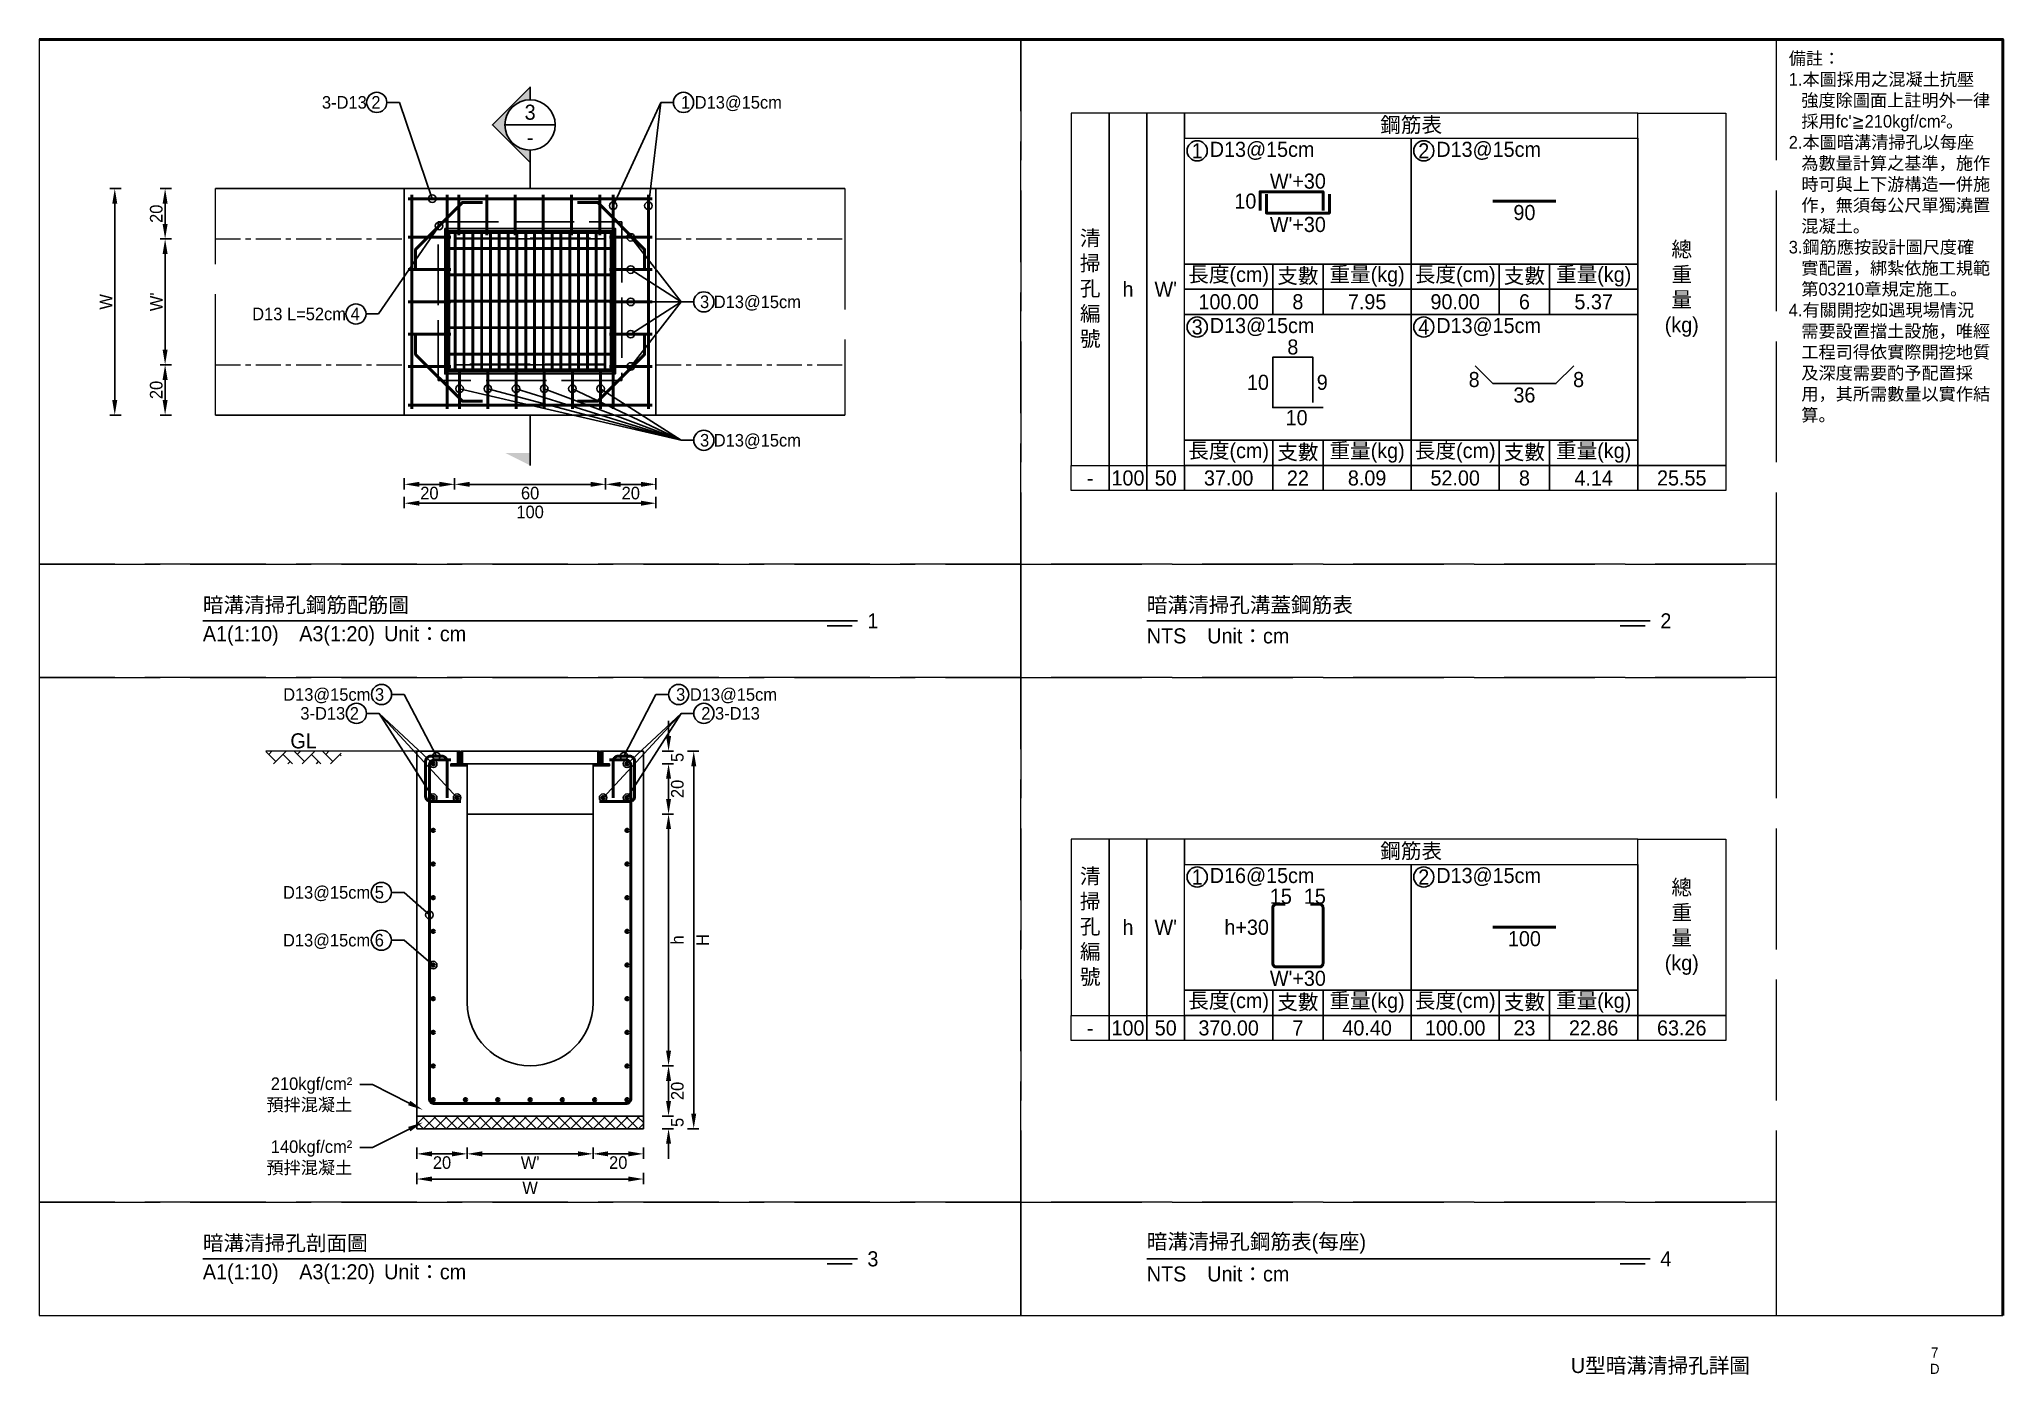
# Paper-space layout "清掃孔-W'50" of a CAD drawing. Extents: x 15 to 405, y 17 to 282.
# The model-space entities are those that its viewports show. They can reach past a viewport. Long polylines and large blocks are cut down to what shows.
import ezdxf
from ezdxf import colors
from ezdxf.entities.mleader import LeaderData, LeaderLine
from ezdxf.math import Vec2, Vec3

# ---------------------------------------------------------------- set-up
doc = ezdxf.new("R2010")
doc.units = 0
doc.header["$MEASUREMENT"] = 0
doc.linetypes.add('ACAD_ISO02W100', pattern=[15, 12, -3])
doc.linetypes.add('CENTERX2', pattern=[4, 2.5, -0.5, 0.5, -0.5])
for name, color, linetype, lineweight in [('一、1.基本-圖框', 7, 'Continuous', 20), ('一、3.基本-變更', 1, 'Continuous', 50), ('二、1.繪圖-既有設施', 8, 'Continuous', 20), ('二、2.繪圖-施作項目', 181, 'Continuous', 30), ('二、4.繪圖-設計鋪面', 40, 'Continuous', 20), ('二、5.繪圖-鋼筋', 60, 'Continuous', 50), ('二、6.繪圖-其他施作項目', 35, 'Continuous', 30)]:
    doc.layers.add(name, color=color, linetype=linetype, lineweight=lineweight)
doc.layers.add('一、4.基本-隱藏', color=9, linetype='ACAD_ISO02W100', lineweight=20, plot=False)
doc.layers.add('三、1.文字-說明文字', color=2, linetype='Continuous')
doc.layers.add('三、3.文字-註解文字', color=2, linetype='Continuous')
doc.styles.add('次圖名(詳圖)', font='MS PGothic.ttf', dxfattribs={"height": 6})
doc.styles.add('註解文字', font='MS PGothic.ttf', dxfattribs={"height": 3})
doc.styles.add('註解文字(詳圖)', font='MS PGothic.ttf', dxfattribs={"height": 5})
doc.dimstyles.new('註解文字(詳圖)', dxfattribs={"dimtxt": 5, "dimasz": 6, "dimexe": 2, "dimexo": 5, "dimgap": 1, "dimtad": 2, "dimzin": 0, "dimdsep": 46, "dimtxsty": '註解文字(詳圖)', "dimcen": 0.1, "dimclrd": 144, "dimclre": 144, "dimclrt": 256, "dimadec": 0, "dimazin": 0, "dimtfac": 1, "dimtofl": 0, "dimtmove": 0, "dimatfit": 3, "dimfxlon": 1, "dimtolj": 1, "dimtzin": 0, "dimlwd": -1, "dimlwe": -1, "dimarcsym": 1})
pattern_1 = [(45, (-1905.3608, -652.3457), (-2.65165, 2.65165), []), (45, (-1904.477, -652.3457), (-2.65165, 2.65165), []), (45, (-1903.593, -652.3457), (-2.65165, 2.65165), []), (45, (-1902.709, -652.3457), (-2.65165, 2.65165), [])]

psp = doc.layouts.new("清掃孔-W'50")

# ---------------------------------------------------------------- texts
at = {"layer": '一、1.基本-圖框', "attachment_point": 5, "style": '註解文字'}
for s, width, insert, char_height in [('{\\fMS PGothic|b0|i0|c128|p34;U型}暗溝清掃孔{\\fMS PGothic|b0|i0|c128|p34;詳圖}', 48.68436, (337.25, 18.375), 3), ('7', 4.24831, (391.75, 21.125), 2), ('D', 7.40984, (391.75, 17.875), 2)]:
    psp.add_mtext_dynamic_manual_height_columns(s, width=width, gutter_width=15, heights=[0], dxfattribs=dict(at, insert=insert, char_height=char_height))

msp = doc.modelspace()

# ---------------------------------------------------------------- texts
at = {"layer": '一、1.基本-圖框', "char_height": 6, "attachment_point": 5, "style": '註解文字(詳圖)'}
for s, width, insert in [('{\\fMS PGothic|b0|i0|c128|p34;鋼筋表}', 94.24964, (-235, -791.25)), ('清掃孔{\\fMS PGothic|b0|i0|c128|p34;編號}', 12.98354, (-362.5, -856.25)), ('{\\fMS PGothic|b0|i0|c128|p34;總重量(kg)}', 6, (-127.5, -856.25)), ('{\\fMS PGothic|b0|i0|c128|p34;長度(cm)}', 35.02324, (-307.5, -851.25)), ('{\\fMS PGothic|b0|i0|c128|p34;支數}', 19.27354, (-280, -851.25)), ('{\\fMS PGothic|b0|i0|c128|p34;重量(kg)}', 30.27214, (-252.5, -851.25)), ('{\\fMS PGothic|b0|i0|c128|p34;長度(cm)}', 35.02324, (-217.5, -851.25)), ('{\\fMS PGothic|b0|i0|c128|p34;支數}', 19.27354, (-190, -851.25)), ('{\\fMS PGothic|b0|i0|c128|p34;重量(kg)}', 30.27214, (-162.5, -851.25)), ('{\\fMS PGothic|b0|i0|c128|p34;h}', 12.98354, (-347.5, -856.25)), ("W'", 22.32258, (-332.5, -856.25)), ('{\\fMS PGothic|b0|i0|c128|p34;長度(cm)}', 35.02324, (-307.5, -921.25)), ('{\\fMS PGothic|b0|i0|c128|p34;支數}', 19.27354, (-280, -921.25)), ('{\\fMS PGothic|b0|i0|c128|p34;重量(kg)}', 30.27214, (-252.5, -921.25)), ('{\\fMS PGothic|b0|i0|c128|p34;長度(cm)}', 35.02324, (-217.5, -921.25)), ('{\\fMS PGothic|b0|i0|c128|p34;支數}', 19.27354, (-190, -921.25)), ('{\\fMS PGothic|b0|i0|c128|p34;重量(kg)}', 30.27214, (-162.5, -921.25)), ('{\\fMS PGothic|b0|i0|c128|p34;鋼筋表}', 94.24964, (-235, -1079.75)), ('清掃孔{\\fMS PGothic|b0|i0|c128|p34;編號}', 12.98354, (-362.5, -1109.75)), ('{\\fMS PGothic|b0|i0|c128|p34;總重量(kg)}', 6, (-127.5, -1109.75)), ('{\\fMS PGothic|b0|i0|c128|p34;h}', 12.98354, (-347.5, -1109.75)), ("W'", 22.32258, (-332.5, -1109.75)), ('{\\fMS PGothic|b0|i0|c128|p34;長度(cm)}', 35.02324, (-307.5, -1139.75)), ('{\\fMS PGothic|b0|i0|c128|p34;支數}', 19.27354, (-280, -1139.75)), ('{\\fMS PGothic|b0|i0|c128|p34;重量(kg)}', 30.27214, (-252.5, -1139.75)), ('{\\fMS PGothic|b0|i0|c128|p34;長度(cm)}', 35.02324, (-217.5, -1139.75)), ('{\\fMS PGothic|b0|i0|c128|p34;支數}', 19.27354, (-190, -1139.75)), ('{\\fMS PGothic|b0|i0|c128|p34;重量(kg)}', 30.27214, (-162.5, -1139.75))]:
    msp.add_mtext_dynamic_manual_height_columns(s, width=width, gutter_width=30, heights=[0], dxfattribs=dict(at, insert=insert))
at = {"layer": '三、1.文字-說明文字', "insert": (-85, -762), "char_height": 5, "attachment_point": 1, "style": '註解文字(詳圖)'}
msp.add_mtext_dynamic_manual_height_columns("{\\fMS PGothic|b0|i0|c128|p34;備註：\\P\\pi-5,l5;1.本圖採用之混凝土抗壓強度除圖面上註明外一律採用fc'≧210kgf/cm²。\\P2.本圖暗溝清掃孔以每座為數量計算之基準，施作時可與上下游構造一併施作，無須每公尺單獨澆置混凝土。\\P3.鋼筋應按設計圖尺度確實配置，綁紮依施工規範第03210章規定施工。\\P4.有關開挖如遇現場情況需要設置擋土設施，唯經工程司得依實際開挖地質及深度需要酌予配置採用，其所需數量以實作結算。}", width=80, gutter_width=30, heights=[0], dxfattribs=at)
at = {"layer": '三、3.文字-註解文字', "char_height": 6}
for s, width, gutter_width, insert, attachment_point, style in [('3', 6.60394, 25, (-585, -785.943), 5, '註解文字(詳圖)'), ('-', 6.60394, 25, (-585, -795.943), 5, '註解文字(詳圖)'), ('1', 8.38231, 30, (-320, -801.25), 5, '註解文字(詳圖)'), ('D13@15cm', 6.06582, 30, (-315, -801.25), 4, '註解文字(詳圖)'), ('2', 8.38231, 30, (-230, -801.25), 5, '註解文字(詳圖)'), ('{\\fMS PGothic|b0|i0|c128|p34;D1}3{\\fMS PGothic|b0|i0|c128|p34;@}1{\\fMS PGothic|b0|i0|c128|p34;5cm}', 6.06582, 30, (-225, -801.25), 4, '註解文字(詳圖)'), ('100.00', 9.06048, 30, (-307.5, -861.25), 5, '註解文字(詳圖)'), ('8', 9.06048, 30, (-280, -861.25), 5, '註解文字(詳圖)'), ('7.95', 9.06048, 30, (-252.5, -861.25), 5, '註解文字(詳圖)'), ('90.00', 9.06048, 30, (-217.5, -861.25), 5, '註解文字(詳圖)'), ('6', 9.06048, 30, (-190, -861.25), 5, '註解文字(詳圖)'), ('5.37', 9.06048, 30, (-162.5, -861.25), 5, '註解文字(詳圖)'), ('3', 8.38231, 30, (-320, -871.25), 5, '註解文字(詳圖)'), ('D13@15cm', 6.06582, 30, (-315, -871.25), 4, '註解文字(詳圖)'), ('4', 8.38231, 30, (-230, -871.25), 5, '註解文字(詳圖)'), ('D13@15cm', 6.06582, 30, (-225, -871.25), 4, '註解文字(詳圖)'), ('100', 9.06048, 30, (-347.5, -931.25), 5, '註解文字(詳圖)'), ('50', 9.06048, 30, (-332.5, -931.25), 5, '註解文字(詳圖)'), ('37.00', 9.06048, 30, (-307.5, -931.25), 5, '註解文字(詳圖)'), ('22', 9.06048, 30, (-280, -931.25), 5, '註解文字(詳圖)'), ('8.09', 9.06048, 30, (-252.5, -931.25), 5, '註解文字(詳圖)'), ('52.00', 9.06048, 30, (-217.5, -931.25), 5, '註解文字(詳圖)'), ('8', 9.06048, 30, (-190, -931.25), 5, '註解文字(詳圖)'), ('25.55', 9.06048, 30, (-127.5, -931.25), 5, '註解文字(詳圖)'), ('-', 9.06048, 30, (-362.5, -931.25), 5, '註解文字(詳圖)'), ('4.14', 9.06048, 30, (-162.5, -931.25), 5, '註解文字(詳圖)'), ('{\\fMS PGothic|b0|i0|c128|p34;暗溝}清掃孔{\\fMS PGothic|b0|i0|c128|p34;鋼筋配筋圖}', 113.35584, 15, (-715, -982), 4, '次圖名(詳圖)'), ('{\\fMS PGothic|b0|i0|c128|p34;暗溝清掃孔}溝蓋{\\fMS PGothic|b0|i0|c128|p34;鋼筋表}', 134.12151, 15, (-340, -982), 4, '次圖名(詳圖)'), ('A1(1:10)\u3000A3(1:20){\\fMS PGothic|b0|i0|c128|p34;^IUnit：cm}', 136.03259, 15, (-715, -994), 4, '次圖名(詳圖)'), ('1', 3, 15, (-451, -988), 4, '次圖名(詳圖)'), ('2', 3, 15, (-136, -988), 4, '次圖名(詳圖)'), ('NTS{\\fMS PGothic|b0|i0|c128|p34;^IUnit：cm}', 136.03259, 15, (-340, -994), 4, '次圖名(詳圖)'), ('1', 8.38231, 30, (-320, -1089.75), 5, '註解文字(詳圖)'), ('{\\fMS PGothic|b0|i0|c128|p34;D1}6{\\fMS PGothic|b0|i0|c128|p34;@15cm}', 6.06582, 30, (-315, -1089.75), 4, '註解文字(詳圖)'), ('2', 8.38231, 30, (-230, -1089.75), 5, '註解文字(詳圖)'), ('{\\fMS PGothic|b0|i0|c128|p34;D1}3{\\fMS PGothic|b0|i0|c128|p34;@}1{\\fMS PGothic|b0|i0|c128|p34;5cm}', 6.06582, 30, (-225, -1089.75), 4, '註解文字(詳圖)'), ('-', 9.06048, 30, (-362.5, -1149.75), 5, '註解文字(詳圖)'), ('100', 9.06048, 30, (-347.5, -1149.75), 5, '註解文字(詳圖)'), ('50', 9.06048, 30, (-332.5, -1149.75), 5, '註解文字(詳圖)'), ('370.00', 9.06048, 30, (-307.5, -1149.75), 5, '註解文字(詳圖)'), ('7', 9.06048, 30, (-280, -1149.75), 5, '註解文字(詳圖)'), ('40.40', 9.06048, 30, (-252.5, -1149.75), 5, '註解文字(詳圖)'), ('{\\fMS PGothic|b0|i0|c128|p34;100}.00', 9.06048, 30, (-217.5, -1149.75), 5, '註解文字(詳圖)'), ('23', 9.06048, 30, (-190, -1149.75), 5, '註解文字(詳圖)'), ('22.86', 9.06048, 30, (-162.5, -1149.75), 5, '註解文字(詳圖)'), ('63.26', 9.06048, 30, (-127.5, -1149.75), 5, '註解文字(詳圖)'), ('{\\fMS PGothic|b0|i0|c128|p34;暗溝}清掃孔{\\fMS PGothic|b0|i0|c128|p34;剖面圖}', 134.12151, 15, (-715, -1235.5), 4, '次圖名(詳圖)'), ('{\\fMS PGothic|b0|i0|c128|p34;暗溝清掃孔鋼筋表}(每座)', 134.12151, 15, (-340, -1235.5), 4, '次圖名(詳圖)'), ('3', 3, 15, (-451, -1241.5), 4, '次圖名(詳圖)'), ('4', 3, 15, (-136, -1241.5), 4, '次圖名(詳圖)'), ('A1(1:10)\u3000A3(1:20){\\fMS PGothic|b0|i0|c128|p34;^IUnit：cm}', 136.03259, 15, (-715, -1247.5), 4, '次圖名(詳圖)'), ('NTS{\\fMS PGothic|b0|i0|c128|p34;^IUnit：cm}', 136.03259, 15, (-340, -1247.5), 4, '次圖名(詳圖)')]:
    msp.add_mtext_dynamic_manual_height_columns(s, width=width, gutter_width=gutter_width, heights=[0], dxfattribs=dict(at, insert=insert, attachment_point=attachment_point, style=style))
at = {"layer": '二、4.繪圖-設計鋪面', "insert": (-675, -1038.75), "char_height": 6, "attachment_point": 8, "style": '註解文字(詳圖)'}
msp.add_mtext_dynamic_manual_height_columns('{\\fMS PGothic|b0|i0|c128|p34;GL}', width=10.17412, gutter_width=30, heights=[0], dxfattribs=at)
at = {"layer": '二、5.繪圖-鋼筋', "char_height": 6, "style": '註解文字(詳圖)'}
for s, width, insert, attachment_point in [("{\\fMS PGothic|b0|i0|c128|p34;W'}+3{\\fMS PGothic|b0|i0|c128|p34;0}", 3.56631, (-280, -810.277), 2), ('{\\fMS PGothic|b0|i0|c128|p34;10}', 8.87231, (-296.5, -821.25), 6), ('90', 3.56631, (-190, -822.75), 2), ("{\\fMS PGothic|b0|i0|c128|p34;W'}+3{\\fMS PGothic|b0|i0|c128|p34;0}", 3.56631, (-280, -827.5), 2), ('{\\fMS PGothic|b0|i0|c128|p34;8}', 3.56631, (-282, -882.25), 8), ('8', 3.56631, (-209.978, -889.106), 2), ('8', 3.56631, (-168.482, -889.106), 2), ('{\\fMS PGothic|b0|i0|c128|p34;10}', 8.87231, (-291.5, -893.25), 6), ('9', 8.87231, (-272.5, -893.25), 4), ('36', 3.56631, (-190, -895.25), 2), ('10', 3.56631, (-280.5, -904.25), 2), ('15', 8.87231, (-286.75, -1100.5), 8), ('15', 8.87231, (-273.25, -1100.5), 8), ('{\\fMS PGothic|b0|i0|c128|p34;h+}3{\\fMS PGothic|b0|i0|c128|p34;0}', 8.87231, (-291.5, -1109.75), 6), ('100', 3.56631, (-190, -1111.25), 2), ("{\\fMS PGothic|b0|i0|c128|p34;W'+}3{\\fMS PGothic|b0|i0|c128|p34;0}", 3.56631, (-280, -1127), 2)]:
    msp.add_mtext_dynamic_manual_height_columns(s, width=width, gutter_width=30, heights=[0], dxfattribs=dict(at, insert=insert, attachment_point=attachment_point))

# ---------------------------------------------------------------- blocks, each defined once
blk = doc.blocks.new('*D154')
at = {"layer": 'Defpoints', "color": 0, "transparency": 16777216}
for p in [(-730, -816.25), (-710, -816.25), (-710, -836.25)]:
    blk.add_point(p, dxfattribs=at)
at = {"layer": '三、3.文字-註解文字', "color": 144, "transparency": 16777216}
for p, q in [((-727.5, -816.25), (-732, -816.25)), ((-730, -830.25), (-730, -822.25)), ((-727.5, -836.25), (-732, -836.25))]:
    blk.add_line(p, q, dxfattribs=at)
for points in [[(-731, -822.25), (-729, -822.25), (-730, -816.25)], [(-731, -830.25), (-729, -830.25), (-730, -836.25)]]:
    blk.add_solid(points, dxfattribs=at)
at = {"layer": '三、3.文字-註解文字', "transparency": 16777216, "insert": (-733.5, -826.25), "char_height": 5, "attachment_point": 5, "rotation": 90, "style": '註解文字(詳圖)'}
blk.add_mtext('\\A1;20', dxfattribs=at)
blk = doc.blocks.new('*D155')
at = {"layer": 'Defpoints', "color": 0, "transparency": 16777216}
for p in [(-710, -836.25), (-730, -886.25), (-710, -886.25)]:
    blk.add_point(p, dxfattribs=at)
at = {"layer": '三、3.文字-註解文字', "color": 144, "transparency": 16777216}
for p, q in [((-727.5, -836.25), (-732, -836.25)), ((-730, -842.25), (-730, -880.25)), ((-727.5, -886.25), (-732, -886.25))]:
    blk.add_line(p, q, dxfattribs=at)
for points in [[(-731, -842.25), (-729, -842.25), (-730, -836.25)], [(-731, -880.25), (-729, -880.25), (-730, -886.25)]]:
    blk.add_solid(points, dxfattribs=at)
at = {"layer": '三、3.文字-註解文字', "transparency": 16777216, "insert": (-733.5, -861.25), "char_height": 5, "attachment_point": 5, "rotation": 90, "style": '註解文字(詳圖)'}
blk.add_mtext("\\A1;W'", dxfattribs=at)
blk = doc.blocks.new('*D156')
at = {"layer": 'Defpoints', "color": 0, "transparency": 16777216}
for p in [(-710, -886.25), (-730, -906.25), (-710, -906.25)]:
    blk.add_point(p, dxfattribs=at)
at = {"layer": '三、3.文字-註解文字', "color": 144, "transparency": 16777216}
for p, q in [((-727.5, -886.25), (-732, -886.25)), ((-730, -892.25), (-730, -900.25)), ((-727.5, -906.25), (-732, -906.25))]:
    blk.add_line(p, q, dxfattribs=at)
for points in [[(-731, -892.25), (-729, -892.25), (-730, -886.25)], [(-731, -900.25), (-729, -900.25), (-730, -906.25)]]:
    blk.add_solid(points, dxfattribs=at)
at = {"layer": '三、3.文字-註解文字', "transparency": 16777216, "insert": (-733.5, -896.25), "char_height": 5, "attachment_point": 5, "rotation": 90, "style": '註解文字(詳圖)'}
blk.add_mtext('\\A1;20', dxfattribs=at)
blk = doc.blocks.new('*D157')
at = {"layer": 'Defpoints', "color": 0, "transparency": 16777216}
for p in [(-710, -816.25), (-750, -906.25), (-710, -906.25)]:
    blk.add_point(p, dxfattribs=at)
at = {"layer": '三、3.文字-註解文字', "color": 144, "transparency": 16777216}
for p, q in [((-747.5, -816.25), (-752, -816.25)), ((-750, -822.25), (-750, -900.25)), ((-747.5, -906.25), (-752, -906.25))]:
    blk.add_line(p, q, dxfattribs=at)
for points in [[(-751, -822.25), (-749, -822.25), (-750, -816.25)], [(-751, -900.25), (-749, -900.25), (-750, -906.25)]]:
    blk.add_solid(points, dxfattribs=at)
at = {"layer": '三、3.文字-註解文字', "transparency": 16777216, "insert": (-753.5, -861.25), "char_height": 5, "attachment_point": 5, "rotation": 90, "style": '註解文字(詳圖)'}
blk.add_mtext('\\A1;W', dxfattribs=at)
blk = doc.blocks.new('_Small')
at = {"color": 0, "linetype": 'ByBlock', "lineweight": -2}
blk.add_circle((0, 0), 0.25, dxfattribs=at)
blk = doc.blocks.new('*D160')
at = {"layer": 'Defpoints', "color": 0, "transparency": 16777216}
for p in [(-635, -886.25), (-615, -886.25), (-635, -933.75)]:
    blk.add_point(p, dxfattribs=at)
at = {"layer": '三、3.文字-註解文字', "color": 144, "transparency": 16777216}
for p, q in [((-635, -931.25), (-635, -935.75)), ((-621, -933.75), (-629, -933.75)), ((-615, -931.25), (-615, -935.75))]:
    blk.add_line(p, q, dxfattribs=at)
for points in [[(-629, -932.75), (-629, -934.75), (-635, -933.75)], [(-621, -932.75), (-621, -934.75), (-615, -933.75)]]:
    blk.add_solid(points, dxfattribs=at)
at = {"layer": '三、3.文字-註解文字', "transparency": 16777216, "insert": (-625, -937.25), "char_height": 5, "attachment_point": 5, "style": '註解文字(詳圖)'}
blk.add_mtext('\\A1;20', dxfattribs=at)
blk = doc.blocks.new('*D161')
at = {"layer": 'Defpoints', "color": 0, "transparency": 16777216}
for p in [(-615, -886.25), (-555, -886.25), (-555, -933.75)]:
    blk.add_point(p, dxfattribs=at)
at = {"layer": '三、3.文字-註解文字', "color": 144, "transparency": 16777216}
for p, q in [((-615, -931.25), (-615, -935.75)), ((-609, -933.75), (-561, -933.75)), ((-555, -931.25), (-555, -935.75))]:
    blk.add_line(p, q, dxfattribs=at)
for points in [[(-609, -932.75), (-609, -934.75), (-615, -933.75)], [(-561, -932.75), (-561, -934.75), (-555, -933.75)]]:
    blk.add_solid(points, dxfattribs=at)
at = {"layer": '三、3.文字-註解文字', "transparency": 16777216, "insert": (-585, -937.25), "char_height": 5, "attachment_point": 5, "style": '註解文字(詳圖)'}
blk.add_mtext('\\A1;60', dxfattribs=at)
blk = doc.blocks.new('*D158')
at = {"layer": 'Defpoints', "color": 0, "transparency": 16777216}
for p in [(-555, -886.25), (-535, -886.25), (-535, -933.75)]:
    blk.add_point(p, dxfattribs=at)
at = {"layer": '三、3.文字-註解文字', "color": 144, "transparency": 16777216}
for p, q in [((-555, -931.25), (-555, -935.75)), ((-549, -933.75), (-541, -933.75)), ((-535, -931.25), (-535, -935.75))]:
    blk.add_line(p, q, dxfattribs=at)
for points in [[(-549, -932.75), (-549, -934.75), (-555, -933.75)], [(-541, -932.75), (-541, -934.75), (-535, -933.75)]]:
    blk.add_solid(points, dxfattribs=at)
at = {"layer": '三、3.文字-註解文字', "transparency": 16777216, "insert": (-545, -937.25), "char_height": 5, "attachment_point": 5, "style": '註解文字(詳圖)'}
blk.add_mtext('\\A1;20', dxfattribs=at)
blk = doc.blocks.new('*D159')
at = {"layer": 'Defpoints', "color": 0, "transparency": 16777216}
for p in [(-635, -906.25), (-535, -906.25), (-535, -941.25)]:
    blk.add_point(p, dxfattribs=at)
at = {"layer": '三、3.文字-註解文字', "color": 144, "transparency": 16777216}
for p, q in [((-635, -938.75), (-635, -943.25)), ((-629, -941.25), (-541, -941.25)), ((-535, -938.75), (-535, -943.25))]:
    blk.add_line(p, q, dxfattribs=at)
for points in [[(-629, -940.25), (-629, -942.25), (-635, -941.25)], [(-541, -940.25), (-541, -942.25), (-535, -941.25)]]:
    blk.add_solid(points, dxfattribs=at)
at = {"layer": '三、3.文字-註解文字', "transparency": 16777216, "insert": (-585, -944.75), "char_height": 5, "attachment_point": 5, "style": '註解文字(詳圖)'}
blk.add_mtext('\\A1;100', dxfattribs=at)
blk = doc.blocks.new('*D162')
at = {"layer": 'Defpoints', "color": 0, "transparency": 16777216}
for p in [(-560, -1064.75), (-585, -1164.75), (-530, -1164.75)]:
    blk.add_point(p, dxfattribs=at)
at = {"layer": '三、3.文字-註解文字', "color": 144, "transparency": 16777216}
for p, q in [((-532.5, -1064.75), (-528, -1064.75)), ((-530, -1070.75), (-530, -1158.75)), ((-532.5, -1164.75), (-528, -1164.75))]:
    blk.add_line(p, q, dxfattribs=at)
for points in [[(-531, -1070.75), (-529, -1070.75), (-530, -1064.75)], [(-531, -1158.75), (-529, -1158.75), (-530, -1164.75)]]:
    blk.add_solid(points, dxfattribs=at)
at = {"layer": '三、3.文字-註解文字', "transparency": 16777216, "insert": (-526.5, -1114.75), "char_height": 5, "attachment_point": 5, "rotation": 90, "style": '註解文字(詳圖)'}
blk.add_mtext('\\A1;h', dxfattribs=at)
blk = doc.blocks.new('*D163')
at = {"layer": 'Defpoints', "color": 0, "transparency": 16777216}
for p in [(-585, -1164.75), (-540, -1184.75), (-530, -1184.75)]:
    blk.add_point(p, dxfattribs=at)
at = {"layer": '三、3.文字-註解文字', "color": 144, "transparency": 16777216}
for p, q in [((-532.5, -1164.75), (-528, -1164.75)), ((-530, -1170.75), (-530, -1178.75)), ((-532.5, -1184.75), (-528, -1184.75))]:
    blk.add_line(p, q, dxfattribs=at)
for points in [[(-531, -1170.75), (-529, -1170.75), (-530, -1164.75)], [(-531, -1178.75), (-529, -1178.75), (-530, -1184.75)]]:
    blk.add_solid(points, dxfattribs=at)
at = {"layer": '三、3.文字-註解文字', "transparency": 16777216, "insert": (-526.5, -1174.75), "char_height": 5, "attachment_point": 5, "rotation": 90, "style": '註解文字(詳圖)'}
blk.add_mtext('\\A1;20', dxfattribs=at)
blk = doc.blocks.new('*D164')
at = {"layer": 'Defpoints', "color": 0, "transparency": 16777216}
for p in [(-540, -1184.75), (-540, -1189.75), (-530, -1189.75)]:
    blk.add_point(p, dxfattribs=at)
at = {"layer": '三、3.文字-註解文字', "color": 144, "transparency": 16777216}
for p, q in [((-530, -1178.75), (-530, -1172.75)), ((-532.5, -1184.75), (-528, -1184.75)), ((-532.5, -1189.75), (-528, -1189.75)), ((-530, -1195.75), (-530, -1201.75))]:
    blk.add_line(p, q, dxfattribs=at)
for points in [[(-531, -1178.75), (-529, -1178.75), (-530, -1184.75)], [(-531, -1195.75), (-529, -1195.75), (-530, -1189.75)]]:
    blk.add_solid(points, dxfattribs=at)
at = {"layer": '三、3.文字-註解文字', "transparency": 16777216, "insert": (-526.5, -1187.25), "char_height": 5, "attachment_point": 5, "rotation": 90, "style": '註解文字(詳圖)'}
blk.add_mtext('\\A1;5', dxfattribs=at)
blk = doc.blocks.new('*D165')
at = {"layer": 'Defpoints', "color": 0, "transparency": 16777216}
for p in [(-540, -1039.75), (-540, -1189.75), (-520, -1189.75)]:
    blk.add_point(p, dxfattribs=at)
at = {"layer": '三、3.文字-註解文字', "color": 144, "transparency": 16777216}
for p, q in [((-522.5, -1039.75), (-518, -1039.75)), ((-520, -1045.75), (-520, -1183.75)), ((-522.5, -1189.75), (-518, -1189.75))]:
    blk.add_line(p, q, dxfattribs=at)
for points in [[(-521, -1045.75), (-519, -1045.75), (-520, -1039.75)], [(-521, -1183.75), (-519, -1183.75), (-520, -1189.75)]]:
    blk.add_solid(points, dxfattribs=at)
at = {"layer": '三、3.文字-註解文字', "transparency": 16777216, "insert": (-516.5, -1114.75), "char_height": 5, "attachment_point": 5, "rotation": 90, "style": '註解文字(詳圖)'}
blk.add_mtext('\\A1;H', dxfattribs=at)
blk = doc.blocks.new('*D166')
at = {"layer": 'Defpoints', "color": 0, "transparency": 16777216}
for p in [(-540, -1039.75), (-540, -1044.75), (-530, -1044.75)]:
    blk.add_point(p, dxfattribs=at)
at = {"layer": '三、3.文字-註解文字', "color": 144, "transparency": 16777216}
for p, q in [((-530, -1033.75), (-530, -1027.75)), ((-532.5, -1039.75), (-528, -1039.75)), ((-532.5, -1044.75), (-528, -1044.75)), ((-530, -1050.75), (-530, -1056.75))]:
    blk.add_line(p, q, dxfattribs=at)
for points in [[(-531, -1033.75), (-529, -1033.75), (-530, -1039.75)], [(-531, -1050.75), (-529, -1050.75), (-530, -1044.75)]]:
    blk.add_solid(points, dxfattribs=at)
at = {"layer": '三、3.文字-註解文字', "transparency": 16777216, "insert": (-526.5, -1042.25), "char_height": 5, "attachment_point": 5, "rotation": 90, "style": '註解文字(詳圖)'}
blk.add_mtext('\\A1;5', dxfattribs=at)
blk = doc.blocks.new('*D167')
at = {"layer": 'Defpoints', "color": 0, "transparency": 16777216}
for p in [(-540, -1044.75), (-540, -1064.75), (-530, -1064.75)]:
    blk.add_point(p, dxfattribs=at)
at = {"layer": '三、3.文字-註解文字', "color": 144, "transparency": 16777216}
for p, q in [((-532.5, -1044.75), (-528, -1044.75)), ((-530, -1050.75), (-530, -1058.75)), ((-532.5, -1064.75), (-528, -1064.75))]:
    blk.add_line(p, q, dxfattribs=at)
for points in [[(-531, -1050.75), (-529, -1050.75), (-530, -1044.75)], [(-531, -1058.75), (-529, -1058.75), (-530, -1064.75)]]:
    blk.add_solid(points, dxfattribs=at)
at = {"layer": '三、3.文字-註解文字', "transparency": 16777216, "insert": (-526.5, -1054.75), "char_height": 5, "attachment_point": 5, "rotation": 90, "style": '註解文字(詳圖)'}
blk.add_mtext('\\A1;20', dxfattribs=at)
blk = doc.blocks.new('*D169')
at = {"layer": 'Defpoints', "color": 0, "transparency": 16777216}
for p in [(-630, -1039.75), (-610, -1044.75), (-630, -1199.75)]:
    blk.add_point(p, dxfattribs=at)
at = {"layer": '三、3.文字-註解文字', "color": 144, "transparency": 16777216}
for p, q in [((-630, -1197.25), (-630, -1201.75)), ((-616, -1199.75), (-624, -1199.75)), ((-610, -1197.25), (-610, -1201.75))]:
    blk.add_line(p, q, dxfattribs=at)
for points in [[(-624, -1198.75), (-624, -1200.75), (-630, -1199.75)], [(-616, -1198.75), (-616, -1200.75), (-610, -1199.75)]]:
    blk.add_solid(points, dxfattribs=at)
at = {"layer": '三、3.文字-註解文字', "transparency": 16777216, "insert": (-620, -1203.25), "char_height": 5, "attachment_point": 5, "style": '註解文字(詳圖)'}
blk.add_mtext('\\A1;20', dxfattribs=at)
blk = doc.blocks.new('*D170')
at = {"layer": 'Defpoints', "color": 0, "transparency": 16777216}
for p in [(-610, -1044.75), (-560, -1044.75), (-560, -1199.75)]:
    blk.add_point(p, dxfattribs=at)
at = {"layer": '三、3.文字-註解文字', "color": 144, "transparency": 16777216}
for p, q in [((-610, -1197.25), (-610, -1201.75)), ((-604, -1199.75), (-566, -1199.75)), ((-560, -1197.25), (-560, -1201.75))]:
    blk.add_line(p, q, dxfattribs=at)
for points in [[(-604, -1198.75), (-604, -1200.75), (-610, -1199.75)], [(-566, -1198.75), (-566, -1200.75), (-560, -1199.75)]]:
    blk.add_solid(points, dxfattribs=at)
at = {"layer": '三、3.文字-註解文字', "transparency": 16777216, "insert": (-585, -1203.25), "char_height": 5, "attachment_point": 5, "style": '註解文字(詳圖)'}
blk.add_mtext("\\A1;W'", dxfattribs=at)
blk = doc.blocks.new('*D171')
at = {"layer": 'Defpoints', "color": 0, "transparency": 16777216}
for p in [(-560, -1044.75), (-540, -1039.75), (-540, -1199.75)]:
    blk.add_point(p, dxfattribs=at)
at = {"layer": '三、3.文字-註解文字', "color": 144, "transparency": 16777216}
for p, q in [((-560, -1197.25), (-560, -1201.75)), ((-554, -1199.75), (-546, -1199.75)), ((-540, -1197.25), (-540, -1201.75))]:
    blk.add_line(p, q, dxfattribs=at)
for points in [[(-554, -1198.75), (-554, -1200.75), (-560, -1199.75)], [(-546, -1198.75), (-546, -1200.75), (-540, -1199.75)]]:
    blk.add_solid(points, dxfattribs=at)
at = {"layer": '三、3.文字-註解文字', "transparency": 16777216, "insert": (-550, -1203.25), "char_height": 5, "attachment_point": 5, "style": '註解文字(詳圖)'}
blk.add_mtext('\\A1;20', dxfattribs=at)
blk = doc.blocks.new('*D168')
at = {"layer": 'Defpoints', "color": 0, "transparency": 16777216}
for p in [(-630, -1189.75), (-540, -1189.75), (-540, -1209.75)]:
    blk.add_point(p, dxfattribs=at)
at = {"layer": '三、3.文字-註解文字', "color": 144, "transparency": 16777216}
for p, q in [((-630, -1207.25), (-630, -1211.75)), ((-540, -1207.25), (-540, -1211.75)), ((-624, -1209.75), (-546, -1209.75))]:
    blk.add_line(p, q, dxfattribs=at)
for points in [[(-624, -1208.75), (-624, -1210.75), (-630, -1209.75)], [(-546, -1208.75), (-546, -1210.75), (-540, -1209.75)]]:
    blk.add_solid(points, dxfattribs=at)
at = {"layer": '三、3.文字-註解文字', "transparency": 16777216, "insert": (-585, -1213.25), "char_height": 5, "attachment_point": 5, "style": '註解文字(詳圖)'}
blk.add_mtext('\\A1;W', dxfattribs=at)

# ---------------------------------------------------------------- dimensions: what is measured, and where the dimension line sits
at = {"layer": '三、3.文字-註解文字'}
for base, p1, p2, text, picture, middle in [((-750, -906.25), (-710, -816.25), (-710, -906.25), 'W', '*D157', (-753.5, -861.25)), ((-730, -816.25), (-710, -836.25), (-710, -816.25), '20', '*D154', (-733.5, -826.25)), ((-730, -886.25), (-710, -836.25), (-710, -886.25), "W'", '*D155', (-733.5, -861.25)), ((-730, -906.25), (-710, -886.25), (-710, -906.25), '20', '*D156', (-733.5, -896.25)), ((-530, -1044.75), (-540, -1039.75), (-540, -1044.75), '5', '*D166', (-526.5, -1042.25)), ((-520, -1189.75), (-540, -1039.75), (-540, -1189.75), 'H', '*D165', (-516.5, -1114.75)), ((-530, -1064.75), (-540, -1044.75), (-540, -1064.75), '20', '*D167', (-526.5, -1054.75)), ((-530, -1164.75), (-560, -1064.75), (-585, -1164.75), 'h', '*D162', (-526.5, -1114.75)), ((-530, -1184.75), (-585, -1164.75), (-540, -1184.75), '20', '*D163', (-526.5, -1174.75)), ((-530, -1189.75), (-540, -1184.75), (-540, -1189.75), '5', '*D164', (-526.5, -1187.25))]:
    dim = msp.add_linear_dim(base=base, p1=p1, p2=p2, angle=90, text=text, dimstyle='註解文字(詳圖)', dxfattribs=at)
    dim.commit()
    dim.dimension.update_dxf_attribs({"geometry": picture, "text_midpoint": middle})
for base, p1, p2, text, picture, middle in [((-635, -933.75), (-615, -886.25), (-635, -886.25), '20', '*D160', (-625, -937.25)), ((-555, -933.75), (-615, -886.25), (-555, -886.25), '60', '*D161', (-585, -937.25)), ((-535, -933.75), (-555, -886.25), (-535, -886.25), '20', '*D158', (-545, -937.25)), ((-535, -941.25), (-635, -906.25), (-535, -906.25), '100', '*D159', (-585, -944.75)), ((-630, -1199.75), (-610, -1044.75), (-630, -1039.75), '20', '*D169', (-620, -1203.25)), ((-560, -1199.75), (-610, -1044.75), (-560, -1044.75), "W'", '*D170', (-585, -1203.25)), ((-540, -1199.75), (-560, -1044.75), (-540, -1039.75), '20', '*D171', (-550, -1203.25)), ((-540, -1209.75), (-630, -1189.75), (-540, -1189.75), 'W', '*D168', (-585, -1213.25))]:
    dim = msp.add_linear_dim(base=base, p1=p1, p2=p2, text=text, dimstyle='註解文字(詳圖)', dxfattribs=at)
    dim.commit()
    dim.dimension.update_dxf_attribs({"geometry": picture, "text_midpoint": middle})

# ---------------------------------------------------------------- hatches: boundary and pattern name
at = {"layer": '三、3.文字-註解文字'}
h = msp.add_hatch(color=256, dxfattribs=at)
h.dxf.hatch_style = 1
h.paths.add_polyline_path([(-585, -775.943), (-600, -790.943), (-585, -805.943), (-585, -800.943, -0.4142136), (-595, -790.943, -0.4142136), (-585, -780.943)])
h = msp.add_hatch(color=256, dxfattribs=at)
h.dxf.hatch_style = 1
h.paths.add_polyline_path([(-595, -921.25), (-585, -926.25), (-585, -921.25)])
at = {"layer": '二、2.繪圖-施作項目'}
h = msp.add_hatch(dxfattribs=at)
h.set_pattern_fill('ANSI37', color=256)
h.set_pattern_definition([(45, (-1794.7632, -1423.2784), (-2.245064, 2.245064), []), (135, (-1794.7632, -1423.2784), (-2.245064, -2.245064), [])])
h.paths.add_polyline_path([(-630, -1184.75), (-630, -1189.75), (-540, -1189.75), (-540, -1184.75)])
at = {"layer": '二、4.繪圖-設計鋪面'}
h = msp.add_hatch(dxfattribs=at)
h.set_pattern_fill('AR-HBONE', color=256)
h.set_pattern_definition([(45, (-10, -769.5), (0, 5.656854), [12, -4]), (135, (-7.1716, -766.6716), (4e-16, 5.656854), [12, -4])])
h.paths.add_polyline_path([(-660, -1039.75), (-690, -1039.75), (-690, -1044.75), (-660, -1044.75)])
at = {"layer": '二、5.繪圖-鋼筋'}
h = msp.add_hatch(color=256, dxfattribs=at)
h.dxf.hatch_style = 1
h.paths.add_polyline_path([(-623, -1044.75, 1), (-624, -1044.75, 1)])
h = msp.add_hatch(color=256, dxfattribs=at)
h.dxf.hatch_style = 1
h.paths.add_polyline_path([(-546, -1044.75, 1), (-547, -1044.75, 1)])
h = msp.add_hatch(color=256, dxfattribs=at)
h.dxf.hatch_style = 1
h.paths.add_polyline_path([(-623, -1058.25, 1), (-624, -1058.25, 1)])
h = msp.add_hatch(color=256, dxfattribs=at)
h.dxf.hatch_style = 1
h.paths.add_polyline_path([(-613.5, -1058.25, 1), (-614.5, -1058.25, 1)])
h = msp.add_hatch(color=256, dxfattribs=at)
h.dxf.hatch_style = 1
h.paths.add_polyline_path([(-555.5, -1058.25, 1), (-556.5, -1058.25, 1)])
h = msp.add_hatch(color=256, dxfattribs=at)
h.dxf.hatch_style = 1
h.paths.add_polyline_path([(-546, -1058.25, 1), (-547, -1058.25, 1)])
h = msp.add_hatch(color=256, dxfattribs=at)
h.dxf.hatch_style = 1
h.paths.add_polyline_path([(-623, -1071.25, 1), (-624, -1071.25, 1)])
h = msp.add_hatch(color=256, dxfattribs=at)
h.dxf.hatch_style = 1
h.paths.add_polyline_path([(-546, -1071.25, 1), (-547, -1071.25, 1)])
h = msp.add_hatch(color=256, dxfattribs=at)
h.dxf.hatch_style = 1
h.paths.add_polyline_path([(-623, -1084.625, 1), (-624, -1084.625, 1)])
h = msp.add_hatch(color=256, dxfattribs=at)
h.dxf.hatch_style = 1
h.paths.add_polyline_path([(-546, -1084.625, 1), (-547, -1084.625, 1)])
h = msp.add_hatch(color=256, dxfattribs=at)
h.dxf.hatch_style = 1
h.paths.add_polyline_path([(-623, -1098, 1), (-624, -1098, 1)])
h = msp.add_hatch(color=256, dxfattribs=at)
h.dxf.hatch_style = 1
h.paths.add_polyline_path([(-546, -1098, 1), (-547, -1098, 1)])
h = msp.add_hatch(color=256, dxfattribs=at)
h.dxf.hatch_style = 1
h.paths.add_polyline_path([(-623, -1111.375, 1), (-624, -1111.375, 1)])
h = msp.add_hatch(color=256, dxfattribs=at)
h.dxf.hatch_style = 1
h.paths.add_polyline_path([(-546, -1111.375, 1), (-547, -1111.375, 1)])
h = msp.add_hatch(color=256, dxfattribs=at)
h.dxf.hatch_style = 1
h.paths.add_polyline_path([(-623, -1124.75, 1), (-624, -1124.75, 1)])
h = msp.add_hatch(color=256, dxfattribs=at)
h.dxf.hatch_style = 1
h.paths.add_polyline_path([(-546, -1124.75, 1), (-547, -1124.75, 1)])
h = msp.add_hatch(color=256, dxfattribs=at)
h.dxf.hatch_style = 1
h.paths.add_polyline_path([(-623, -1138.125, 1), (-624, -1138.125, 1)])
h = msp.add_hatch(color=256, dxfattribs=at)
h.dxf.hatch_style = 1
h.paths.add_polyline_path([(-546, -1138.125, 1), (-547, -1138.125, 1)])
h = msp.add_hatch(color=256, dxfattribs=at)
h.dxf.hatch_style = 1
h.paths.add_polyline_path([(-623, -1151.5, 1), (-624, -1151.5, 1)])
h = msp.add_hatch(color=256, dxfattribs=at)
h.dxf.hatch_style = 1
h.paths.add_polyline_path([(-546, -1151.5, 1), (-547, -1151.5, 1)])
h = msp.add_hatch(color=256, dxfattribs=at)
h.dxf.hatch_style = 1
h.paths.add_polyline_path([(-623, -1164.875, 1), (-624, -1164.875, 1)])
h = msp.add_hatch(color=256, dxfattribs=at)
h.dxf.hatch_style = 1
h.paths.add_polyline_path([(-546, -1164.875, 1), (-547, -1164.875, 1)])
h = msp.add_hatch(color=256, dxfattribs=at)
h.dxf.hatch_style = 1
h.paths.add_polyline_path([(-623, -1178.25, 1), (-624, -1178.25, 1)])
h = msp.add_hatch(color=256, dxfattribs=at)
h.dxf.hatch_style = 1
h.paths.add_polyline_path([(-610.17, -1178.25, 1), (-611.17, -1178.25, 1)])
h = msp.add_hatch(color=256, dxfattribs=at)
h.dxf.hatch_style = 1
h.paths.add_polyline_path([(-597.34, -1178.25, 1), (-598.34, -1178.25, 1)])
h = msp.add_hatch(color=256, dxfattribs=at)
h.dxf.hatch_style = 1
h.paths.add_polyline_path([(-584.5, -1178.25, 1), (-585.5, -1178.25, 1)])
h = msp.add_hatch(color=256, dxfattribs=at)
h.dxf.hatch_style = 1
h.paths.add_polyline_path([(-571.68, -1178.25, 1), (-572.68, -1178.25, 1)])
h = msp.add_hatch(color=256, dxfattribs=at)
h.dxf.hatch_style = 1
h.paths.add_polyline_path([(-558.85, -1178.25, 1), (-559.85, -1178.25, 1)])
h = msp.add_hatch(color=256, dxfattribs=at)
h.dxf.hatch_style = 1
h.paths.add_polyline_path([(-546, -1178.25, 1), (-547, -1178.25, 1)])
at = {"layer": '二、6.繪圖-其他施作項目'}
h = msp.add_hatch(color=256, dxfattribs=at)
h.dxf.hatch_style = 1
h.paths.add_polyline_path([(-618.9, -889.9), (-551.1, -889.9), (-551.1, -832.1), (-618.9, -832.1)])
h.paths.add_polyline_path([(-618, -889), (-552, -889), (-552, -833), (-618, -833)], flags=16)
h = msp.add_hatch(dxfattribs=at)
h.set_pattern_fill('ANSI34', color=256, scale=5)
h.set_pattern_definition(pattern_1)
h.paths.add_polyline_path([(-553, -839.75), (-617, -839.75), (-617, -840.25), (-553, -840.25)])
h = msp.add_hatch(dxfattribs=at)
h.set_pattern_fill('ANSI34', color=256, scale=5)
h.set_pattern_definition(pattern_1)
h.paths.add_polyline_path([(-553, -850.25), (-617, -850.25), (-617, -850.75), (-553, -850.75)])
h = msp.add_hatch(dxfattribs=at)
h.set_pattern_fill('ANSI34', color=256, scale=5)
h.set_pattern_definition(pattern_1)
h.paths.add_polyline_path([(-553, -860.75), (-617, -860.75), (-617, -861.25), (-553, -861.25)])
h = msp.add_hatch(dxfattribs=at)
h.set_pattern_fill('ANSI34', color=256, scale=5)
h.set_pattern_definition(pattern_1)
h.paths.add_polyline_path([(-553, -871.25), (-617, -871.25), (-617, -871.75), (-553, -871.75)])
h = msp.add_hatch(dxfattribs=at)
h.set_pattern_fill('ANSI34', color=256, scale=5)
h.set_pattern_definition(pattern_1)
h.paths.add_polyline_path([(-553, -881.75), (-617, -881.75), (-617, -882.25), (-553, -882.25)])
h = msp.add_hatch(dxfattribs=at)
h.set_pattern_fill('ANSI31', color=256, scale=0.1)
h.set_pattern_definition([(45, (614.83422, -2060.27732), (-0.2245064, 0.2245064), [])])
h.paths.add_polyline_path([(-613, -1039.75), (-613.9, -1039.75), (-613.9, -1044.75), (-616.5, -1044.75), (-616.5, -1045.65), (-610, -1045.65), (-610, -1044.75), (-613, -1044.75)])
h.paths.add_polyline_path([(-557, -1044.75), (-560, -1044.75), (-560, -1045.65), (-553.5, -1045.65), (-553.5, -1044.75), (-556.1, -1044.75), (-556.1, -1039.75), (-557, -1039.75)])

# ---------------------------------------------------------------- linework, layer by layer
at = {"layer": '一、1.基本-圖框'}
for points in [[(-370, -926.25), (-355, -926.25), (-355, -786.25), (-370, -786.25)], [(-355, -926.25), (-340, -926.25), (-340, -786.25), (-355, -786.25)], [(-340, -926.25), (-325, -926.25), (-325, -786.25), (-340, -786.25)], [(-325, -796.25), (-145, -796.25), (-145, -786.25), (-325, -786.25)], [(-110, -926.25), (-145, -926.25), (-145, -786.25), (-110, -786.25)], [(-325, -796.25), (-235, -796.25), (-235, -846.25), (-325, -846.25)], [(-235, -796.25), (-145, -796.25), (-145, -846.25), (-235, -846.25)], [(-325, -846.25), (-290, -846.25), (-290, -856.25), (-325, -856.25)], [(-290, -846.25), (-270, -846.25), (-270, -856.25), (-290, -856.25)], [(-270, -846.25), (-235, -846.25), (-235, -856.25), (-270, -856.25)], [(-235, -846.25), (-200, -846.25), (-200, -856.25), (-235, -856.25)], [(-200, -846.25), (-180, -846.25), (-180, -856.25), (-200, -856.25)], [(-180, -846.25), (-145, -846.25), (-145, -856.25), (-180, -856.25)], [(-325, -856.25), (-290, -856.25), (-290, -866.25), (-325, -866.25)], [(-290, -856.25), (-270, -856.25), (-270, -866.25), (-290, -866.25)], [(-270, -856.25), (-235, -856.25), (-235, -866.25), (-270, -866.25)], [(-235, -856.25), (-200, -856.25), (-200, -866.25), (-235, -866.25)], [(-200, -856.25), (-180, -856.25), (-180, -866.25), (-200, -866.25)], [(-180, -856.25), (-145, -856.25), (-145, -866.25), (-180, -866.25)], [(-325, -866.25), (-235, -866.25), (-235, -916.25), (-325, -916.25)], [(-235, -866.25), (-145, -866.25), (-145, -916.25), (-235, -916.25)], [(-325, -916.25), (-290, -916.25), (-290, -926.25), (-325, -926.25)], [(-290, -916.25), (-270, -916.25), (-270, -926.25), (-290, -926.25)], [(-270, -916.25), (-235, -916.25), (-235, -926.25), (-270, -926.25)], [(-235, -916.25), (-200, -916.25), (-200, -926.25), (-235, -926.25)], [(-200, -916.25), (-180, -916.25), (-180, -926.25), (-200, -926.25)], [(-180, -916.25), (-145, -916.25), (-145, -926.25), (-180, -926.25)], [(-370, -926.25), (-355, -926.25), (-355, -936.25), (-370, -936.25)], [(-355, -926.25), (-340, -926.25), (-340, -936.25), (-355, -936.25)], [(-340, -926.25), (-325, -926.25), (-325, -936.25), (-340, -936.25)], [(-325, -926.25), (-290, -926.25), (-290, -936.25), (-325, -936.25)], [(-290, -926.25), (-270, -926.25), (-270, -936.25), (-290, -936.25)], [(-270, -926.25), (-235, -926.25), (-235, -936.25), (-270, -936.25)], [(-235, -926.25), (-200, -926.25), (-200, -936.25), (-235, -936.25)], [(-200, -926.25), (-180, -926.25), (-180, -936.25), (-200, -936.25)], [(-180, -926.25), (-145, -926.25), (-145, -936.25), (-180, -936.25)], [(-145, -926.25), (-110, -926.25), (-110, -936.25), (-145, -936.25)], [(-370, -1144.75), (-355, -1144.75), (-355, -1074.75), (-370, -1074.75)], [(-355, -1144.75), (-340, -1144.75), (-340, -1074.75), (-355, -1074.75)], [(-340, -1144.75), (-325, -1144.75), (-325, -1074.75), (-340, -1074.75)], [(-325, -1084.75), (-145, -1084.75), (-145, -1074.75), (-325, -1074.75)], [(-110, -1144.75), (-145, -1144.75), (-145, -1074.75), (-110, -1074.75)], [(-325, -1084.75), (-235, -1084.75), (-235, -1134.75), (-325, -1134.75)], [(-235, -1084.75), (-145, -1084.75), (-145, -1134.75), (-235, -1134.75)], [(-325, -1134.75), (-290, -1134.75), (-290, -1144.75), (-325, -1144.75)], [(-290, -1134.75), (-270, -1134.75), (-270, -1144.75), (-290, -1144.75)], [(-270, -1134.75), (-235, -1134.75), (-235, -1144.75), (-270, -1144.75)], [(-235, -1134.75), (-200, -1134.75), (-200, -1144.75), (-235, -1144.75)], [(-200, -1134.75), (-180, -1134.75), (-180, -1144.75), (-200, -1144.75)], [(-180, -1134.75), (-145, -1134.75), (-145, -1144.75), (-180, -1144.75)], [(-370, -1144.75), (-355, -1144.75), (-355, -1154.75), (-370, -1154.75)], [(-355, -1144.75), (-340, -1144.75), (-340, -1154.75), (-355, -1154.75)], [(-340, -1144.75), (-325, -1144.75), (-325, -1154.75), (-340, -1154.75)], [(-325, -1144.75), (-290, -1144.75), (-290, -1154.75), (-325, -1154.75)], [(-290, -1144.75), (-270, -1144.75), (-270, -1154.75), (-290, -1154.75)], [(-270, -1144.75), (-235, -1144.75), (-235, -1154.75), (-270, -1154.75)], [(-235, -1144.75), (-200, -1144.75), (-200, -1154.75), (-235, -1154.75)], [(-200, -1144.75), (-180, -1144.75), (-180, -1154.75), (-200, -1154.75)], [(-180, -1144.75), (-145, -1144.75), (-145, -1154.75), (-180, -1154.75)], [(-145, -1144.75), (-110, -1144.75), (-110, -1154.75), (-145, -1154.75)]]:
    msp.add_lwpolyline(points, close=True, dxfattribs=at)
at = {"layer": '一、3.基本-變更'}
msp.add_lwpolyline([(-3420, -757), (0, -757), (0, -1264), (-3420, -1264)], close=True, dxfattribs=at)
at = {"layer": '一、4.基本-隱藏'}
for points in [[(-780, -757), (0, -757), (0, -1264), (-780, -1264)], [(-780, -757), (-390, -757), (-390, -965.5), (-780, -965.5)], [(-390, -757), (-90, -757), (-90, -965.5), (-390, -965.5)], [(-710, -816.25), (-460, -816.25), (-460, -906.25), (-710, -906.25)], [(-780, -965.5), (-390, -965.5), (-390, -1010.5), (-780, -1010.5)], [(-390, -965.5), (-90, -965.5), (-90, -1010.5), (-390, -1010.5)], [(-780, -1010.5), (-390, -1010.5), (-390, -1219), (-780, -1219)], [(-390, -1010.5), (-90, -1010.5), (-90, -1219), (-390, -1219)], [(-780, -1219), (-390, -1219), (-390, -1264), (-780, -1264)], [(-390, -1219), (-90, -1219), (-90, -1264), (-390, -1264)]]:
    msp.add_lwpolyline(points, close=True, dxfattribs=at)
msp.add_lwpolyline([(-780, -1264), (0, -1264)], dxfattribs=at)
at = {"layer": '三、3.文字-註解文字'}
for points in [[(-585, -780.943), (-585, -775.943), (-600, -790.943), (-585, -805.943), (-585, -800.943)], [(-595, -790.943), (-575, -790.943)], [(-274, -901.25), (-274, -883.25), (-290, -883.25), (-290, -903.25), (-270, -903.25)], [(-209.571, -886.679), (-202.5, -893.75), (-177.5, -893.75), (-170.429, -886.679)], [(-585, -926.25), (-585, -916.25)], [(-715, -988), (-455, -988)], [(-457, -990), (-467, -990)], [(-340, -988), (-140, -988)], [(-142, -990), (-152, -990)], [(-715, -1241.5), (-455, -1241.5)], [(-457, -1243.5), (-467, -1243.5)], [(-340, -1241.5), (-140, -1241.5)], [(-142, -1243.5), (-152, -1243.5)]]:
    msp.add_lwpolyline(points, dxfattribs=at)
at = {"layer": '三、3.文字-註解文字', "linetype": 'ACAD_ISO02W100', "ltscale": 0.5}
for points in [[(-585, -805.943), (-585, -815.943)], [(-585, -906.25), (-585, -916.25)]]:
    msp.add_lwpolyline(points, dxfattribs=at)
at = {"layer": '三、3.文字-註解文字'}
for centre, radius in [((-645.93, -782), 4), ((-524.07, -782), 4), ((-585, -790.943), 10), ((-320, -801.25), 4), ((-230, -801.25), 4), ((-516, -861.25), 4), ((-654.181, -866.069), 4), ((-320, -871.25), 4), ((-230, -871.25), 4), ((-516, -916.25), 4), ((-644, -1017.25), 4), ((-526, -1017.25), 4), ((-654, -1024.75), 4), ((-516, -1024.75), 4), ((-644.082, -1095.885), 4), ((-320, -1089.75), 4), ((-230, -1089.75), 4), ((-644.082, -1114.875), 4)]:
    msp.add_circle(centre, radius, dxfattribs=at)
at = {"layer": '二、1.繪圖-既有設施', "linetype": 'CENTERX2'}
for points in [[(-710, -836.25), (-635, -836.25)], [(-535, -836.25), (-460, -836.25)], [(-710, -886.25), (-635, -886.25)], [(-535, -886.25), (-460, -886.25)]]:
    msp.add_lwpolyline(points, dxfattribs=at)
at = {"layer": '二、2.繪圖-施作項目'}
for points in [[(-710, -816.25), (-460, -816.25)], [(-635, -816.25), (-635, -906.25)], [(-535, -816.25), (-535, -906.25)], [(-710, -906.25), (-460, -906.25)], [(-630, -1039.75), (-613.9, -1039.75)], [(-630, -1039.75), (-630, -1189.75)], [(-556.1, -1039.75), (-540, -1039.75)], [(-540, -1039.75), (-540, -1189.75)], [(-630, -1184.75), (-540, -1184.75)], [(-630, -1189.75), (-540, -1189.75)]]:
    msp.add_lwpolyline(points, dxfattribs=at)
msp.add_lwpolyline([(-615, -836.25), (-555, -836.25), (-555, -886.25), (-615, -886.25)], close=True, dxfattribs=at)
msp.add_lwpolyline([(-560, -1044.75), (-560, -1139.75, -1), (-610, -1139.75), (-610, -1044.75)], format="xyb", dxfattribs=at)
at = {"layer": '二、4.繪圖-設計鋪面'}
msp.add_lwpolyline([(-630, -1039.75), (-690, -1039.75)], dxfattribs=at)
at = {"layer": '二、5.繪圖-鋼筋'}
for points in [[(-632, -818.75), (-632, -903.75)], [(-618, -818.75), (-618, -903.75)], [(-613.362, -834.75), (-613.362, -818.75)], [(-602.162, -834.75), (-602.162, -818.75)], [(-590.962, -834.75), (-590.962, -818.75)], [(-579.762, -834.75), (-579.762, -818.75)], [(-568.562, -834.75), (-568.562, -818.75)], [(-557.362, -834.75), (-557.362, -818.75)], [(-552, -818.75), (-552, -903.75)], [(-538, -818.75), (-538, -903.75)], [(-295, -825), (-295, -817.5), (-270, -817.5), (-270, -825)], [(-292.5, -818.5), (-292.5, -826), (-267.5, -826), (-267.5, -818.5)], [(-633.5, -820.25), (-536.5, -820.25)], [(-630.5, -848.388), (-630.5, -840.388), (-611.862, -821.75), (-603.862, -821.75)], [(-539.5, -848.388), (-539.5, -840.388), (-558.138, -821.75), (-566.138, -821.75)], [(-202.5, -821.25), (-177.5, -821.25)], [(-633.5, -835.6), (-616.5, -835.6)], [(-553.5, -835.6), (-536.5, -835.6)], [(-633.5, -848.43), (-616.5, -848.43)], [(-553.5, -848.43), (-536.5, -848.43)], [(-633.5, -861.25), (-616.5, -861.25)], [(-553.5, -861.25), (-536.5, -861.25)], [(-633.5, -874.09), (-616.5, -874.09)], [(-630.5, -874.112), (-630.5, -882.112), (-611.862, -900.75), (-603.862, -900.75)], [(-539.5, -874.112), (-539.5, -882.112), (-558.138, -900.75), (-566.138, -900.75)], [(-553.5, -874.09), (-536.5, -874.09)], [(-633.5, -886.92), (-616.5, -886.92)], [(-613, -903.75), (-613, -887.75)], [(-601.8, -903.75), (-601.8, -887.75)], [(-590.6, -903.75), (-590.6, -887.75)], [(-579.4, -903.75), (-579.4, -887.75)], [(-568.2, -903.75), (-568.2, -887.75)], [(-557, -903.75), (-557, -887.75)], [(-553.5, -886.92), (-536.5, -886.92)], [(-633.5, -902.25), (-536.5, -902.25)], [(-202.5, -1109.75), (-177.5, -1109.75)]]:
    msp.add_lwpolyline(points, dxfattribs=at)
for points in [[(-612.5, -1059.75), (-624.5, -1059.75, -0.4142136), (-626.5, -1057.75), (-626.5, -1043.75, -0.4142136), (-624.5, -1041.75), (-620, -1041.75, -0.4142136), (-618, -1043.75), (-618, -1058.25)], [(-553.5, -1043.25), (-547, -1043.25, -0.4142136), (-545, -1045.25), (-545, -1177.75, -0.4142136), (-547, -1179.75), (-623, -1179.75, -0.4142136), (-625, -1177.75), (-625, -1045.25, -0.4142136), (-623, -1043.25), (-616.5, -1043.25)], [(-557.5, -1059.75), (-545.5, -1059.75, 0.4142136), (-543.5, -1057.75), (-543.5, -1043.75, 0.4142136), (-545.5, -1041.75), (-550, -1041.75, 0.4142136), (-552, -1043.75), (-552, -1058.25)], [(-285, -1100.5), (-288.5, -1100.5, 0.4142136), (-290, -1102), (-290, -1124, 0.4142136), (-288.5, -1125.5), (-271.5, -1125.5, 0.4142136), (-270, -1124), (-270, -1102, 0.4142136), (-271.5, -1100.5), (-275, -1100.5)]]:
    msp.add_lwpolyline(points, format="xyb", dxfattribs=at)
for centre in [(-623.5, -1044.75), (-546.5, -1044.75), (-623.5, -1058.25), (-614, -1058.25), (-556, -1058.25), (-546.5, -1058.25), (-623.5, -1071.25), (-546.5, -1071.25), (-623.5, -1084.625), (-546.5, -1084.625), (-623.5, -1098), (-546.5, -1098), (-623.5, -1111.375), (-546.5, -1111.375), (-623.5, -1124.75), (-546.5, -1124.75), (-623.5, -1138.125), (-546.5, -1138.125), (-623.5, -1151.5), (-546.5, -1151.5), (-623.5, -1164.875), (-546.5, -1164.875), (-623.5, -1178.25), (-610.67, -1178.25), (-597.84, -1178.25), (-585, -1178.25), (-572.18, -1178.25), (-559.35, -1178.25), (-546.5, -1178.25)]:
    msp.add_circle(centre, 0.5, dxfattribs=at)
at = {"layer": '二、6.繪圖-其他施作項目', "linetype": 'ACAD_ISO02W100', "ltscale": 0.5}
for points in [[(-621.5, -829.5), (-548.5, -829.5), (-548.5, -892.5), (-621.5, -892.5)], [(-615, -836), (-555, -836), (-555, -886), (-615, -886)]]:
    msp.add_lwpolyline(points, close=True, dxfattribs=at)
at = {"layer": '二、6.繪圖-其他施作項目'}
for points in [[(-618.9, -832.1), (-551.1, -832.1), (-551.1, -889.9), (-618.9, -889.9)], [(-618, -833), (-552, -833), (-552, -889), (-618, -889)], [(-617.5, -833.5), (-552.5, -833.5), (-552.5, -888.5), (-617.5, -888.5)], [(-616.5, -1044.75), (-613.9, -1044.75), (-613.9, -1039.75), (-613, -1039.75), (-613, -1044.75), (-610, -1044.75), (-610, -1045.65), (-616.5, -1045.65)], [(-556.1, -1039.75), (-557, -1039.75), (-557, -1044.75), (-560, -1044.75), (-560, -1045.65), (-553.5, -1045.65), (-553.5, -1044.75), (-556.1, -1044.75)]]:
    msp.add_lwpolyline(points, close=True, dxfattribs=at)
for points in [[(-617.5, -833.5), (-552.5, -833.5)], [(-617.5, -833.5), (-617.5, -888.5)], [(-617, -833.5), (-617, -888.5)], [(-617, -834), (-553, -834)], [(-615, -834), (-615, -839.75)], [(-614.5, -834), (-614.5, -839.75)], [(-611.5, -834), (-611.5, -839.75)], [(-611, -834), (-611, -839.75)], [(-608, -834), (-608, -839.75)], [(-607.5, -834), (-607.5, -839.75)], [(-604.5, -834), (-604.5, -839.75)], [(-604, -834), (-604, -839.75)], [(-601, -834), (-601, -839.75)], [(-600.5, -834), (-600.5, -839.75)], [(-597.5, -834), (-597.5, -839.75)], [(-597, -834), (-597, -839.75)], [(-594, -834), (-594, -839.75)], [(-593.5, -834), (-593.5, -839.75)], [(-590.5, -834), (-590.5, -839.75)], [(-590, -834), (-590, -839.75)], [(-587, -834), (-587, -839.75)], [(-586.5, -834), (-586.5, -839.75)], [(-583.5, -834), (-583.5, -839.75)], [(-583, -834), (-583, -839.75)], [(-580, -834), (-580, -839.75)], [(-579.5, -834), (-579.5, -839.75)], [(-576.5, -834), (-576.5, -839.75)], [(-576, -834), (-576, -839.75)], [(-573, -834), (-573, -839.75)], [(-572.5, -834), (-572.5, -839.75)], [(-569.5, -834), (-569.5, -839.75)], [(-569, -834), (-569, -839.75)], [(-566, -834), (-566, -839.75)], [(-565.5, -834), (-565.5, -839.75)], [(-562.5, -834), (-562.5, -839.75)], [(-562, -834), (-562, -839.75)], [(-559, -834), (-559, -839.75)], [(-558.5, -834), (-558.5, -839.75)], [(-555.5, -834), (-555.5, -839.75)], [(-555, -834), (-555, -839.75)], [(-553, -833.5), (-553, -888.5)], [(-552.5, -833.5), (-552.5, -888.5)], [(-617, -839.75), (-553, -839.75)], [(-617, -840.25), (-553, -840.25)], [(-615, -840.25), (-615, -850.25)], [(-614.5, -840.25), (-614.5, -850.25)], [(-611.5, -840.25), (-611.5, -850.25)], [(-611, -840.25), (-611, -850.25)], [(-608, -840.25), (-608, -850.25)], [(-607.5, -840.25), (-607.5, -850.25)], [(-604.5, -840.25), (-604.5, -850.25)], [(-604, -840.25), (-604, -850.25)], [(-601, -840.25), (-601, -850.25)], [(-600.5, -840.25), (-600.5, -850.25)], [(-597.5, -840.25), (-597.5, -850.25)], [(-597, -840.25), (-597, -850.25)], [(-594, -840.25), (-594, -850.25)], [(-593.5, -840.25), (-593.5, -850.25)], [(-590.5, -840.25), (-590.5, -850.25)], [(-590, -840.25), (-590, -850.25)], [(-587, -840.25), (-587, -850.25)], [(-586.5, -840.25), (-586.5, -850.25)], [(-583.5, -840.25), (-583.5, -850.25)], [(-583, -840.25), (-583, -850.25)], [(-580, -840.25), (-580, -850.25)], [(-579.5, -840.25), (-579.5, -850.25)], [(-576.5, -840.25), (-576.5, -850.25)], [(-576, -840.25), (-576, -850.25)], [(-573, -840.25), (-573, -850.25)], [(-572.5, -840.25), (-572.5, -850.25)], [(-569.5, -840.25), (-569.5, -850.25)], [(-569, -840.25), (-569, -850.25)], [(-566, -840.25), (-566, -850.25)], [(-565.5, -840.25), (-565.5, -850.25)], [(-562.5, -840.25), (-562.5, -850.25)], [(-562, -840.25), (-562, -850.25)], [(-559, -840.25), (-559, -850.25)], [(-558.5, -840.25), (-558.5, -850.25)], [(-555.5, -840.25), (-555.5, -850.25)], [(-555, -840.25), (-555, -850.25)], [(-617, -850.25), (-553, -850.25)], [(-617, -850.75), (-553, -850.75)], [(-615, -850.75), (-615, -860.75)], [(-614.5, -850.75), (-614.5, -860.75)], [(-611.5, -850.75), (-611.5, -860.75)], [(-611, -850.75), (-611, -860.75)], [(-608, -850.75), (-608, -860.75)], [(-607.5, -850.75), (-607.5, -860.75)], [(-604.5, -850.75), (-604.5, -860.75)], [(-604, -850.75), (-604, -860.75)], [(-601, -850.75), (-601, -860.75)], [(-600.5, -850.75), (-600.5, -860.75)], [(-597.5, -850.75), (-597.5, -860.75)], [(-597, -850.75), (-597, -860.75)], [(-594, -850.75), (-594, -860.75)], [(-593.5, -850.75), (-593.5, -860.75)], [(-590.5, -850.75), (-590.5, -860.75)], [(-590, -850.75), (-590, -860.75)], [(-587, -850.75), (-587, -860.75)], [(-586.5, -850.75), (-586.5, -860.75)], [(-583.5, -850.75), (-583.5, -860.75)], [(-583, -850.75), (-583, -860.75)], [(-580, -850.75), (-580, -860.75)], [(-579.5, -850.75), (-579.5, -860.75)], [(-576.5, -850.75), (-576.5, -860.75)], [(-576, -850.75), (-576, -860.75)], [(-573, -850.75), (-573, -860.75)], [(-572.5, -850.75), (-572.5, -860.75)], [(-569.5, -850.75), (-569.5, -860.75)], [(-569, -850.75), (-569, -860.75)], [(-566, -850.75), (-566, -860.75)], [(-565.5, -850.75), (-565.5, -860.75)], [(-562.5, -850.75), (-562.5, -860.75)], [(-562, -850.75), (-562, -860.75)], [(-559, -850.75), (-559, -860.75)], [(-558.5, -850.75), (-558.5, -860.75)], [(-555.5, -850.75), (-555.5, -860.75)], [(-555, -850.75), (-555, -860.75)], [(-617, -860.75), (-553, -860.75)], [(-617, -861.25), (-553, -861.25)], [(-615, -861.25), (-615, -871.25)], [(-614.5, -861.25), (-614.5, -871.25)], [(-611.5, -861.25), (-611.5, -871.25)], [(-611, -861.25), (-611, -871.25)], [(-608, -861.25), (-608, -871.25)], [(-607.5, -861.25), (-607.5, -871.25)], [(-604.5, -861.25), (-604.5, -871.25)], [(-604, -861.25), (-604, -871.25)], [(-601, -861.25), (-601, -871.25)], [(-600.5, -861.25), (-600.5, -871.25)], [(-597.5, -861.25), (-597.5, -871.25)], [(-597, -861.25), (-597, -871.25)], [(-594, -861.25), (-594, -871.25)], [(-593.5, -861.25), (-593.5, -871.25)], [(-590.5, -861.25), (-590.5, -871.25)], [(-590, -861.25), (-590, -871.25)], [(-587, -861.25), (-587, -871.25)], [(-586.5, -861.25), (-586.5, -871.25)], [(-583.5, -861.25), (-583.5, -871.25)], [(-583, -861.25), (-583, -871.25)], [(-580, -861.25), (-580, -871.25)], [(-579.5, -861.25), (-579.5, -871.25)], [(-576.5, -861.25), (-576.5, -871.25)], [(-576, -861.25), (-576, -871.25)], [(-573, -861.25), (-573, -871.25)], [(-572.5, -861.25), (-572.5, -871.25)], [(-569.5, -861.25), (-569.5, -871.25)], [(-569, -861.25), (-569, -871.25)], [(-566, -861.25), (-566, -871.25)], [(-565.5, -861.25), (-565.5, -871.25)], [(-562.5, -861.25), (-562.5, -871.25)], [(-562, -861.25), (-562, -871.25)], [(-559, -861.25), (-559, -871.25)], [(-558.5, -861.25), (-558.5, -871.25)], [(-555.5, -861.25), (-555.5, -871.25)], [(-555, -861.25), (-555, -871.25)], [(-617, -871.25), (-553, -871.25)], [(-617, -871.75), (-553, -871.75)], [(-615, -871.75), (-615, -881.75)], [(-614.5, -871.75), (-614.5, -881.75)], [(-611.5, -871.75), (-611.5, -881.75)], [(-611, -871.75), (-611, -881.75)], [(-608, -871.75), (-608, -881.75)], [(-607.5, -871.75), (-607.5, -881.75)], [(-604.5, -871.75), (-604.5, -881.75)], [(-604, -871.75), (-604, -881.75)], [(-601, -871.75), (-601, -881.75)], [(-600.5, -871.75), (-600.5, -881.75)], [(-597.5, -871.75), (-597.5, -881.75)], [(-597, -871.75), (-597, -881.75)], [(-594, -871.75), (-594, -881.75)], [(-593.5, -871.75), (-593.5, -881.75)], [(-590.5, -871.75), (-590.5, -881.75)], [(-590, -871.75), (-590, -881.75)], [(-587, -871.75), (-587, -881.75)], [(-586.5, -871.75), (-586.5, -881.75)], [(-583.5, -871.75), (-583.5, -881.75)], [(-583, -871.75), (-583, -881.75)], [(-580, -871.75), (-580, -881.75)], [(-579.5, -871.75), (-579.5, -881.75)], [(-576.5, -871.75), (-576.5, -881.75)], [(-576, -871.75), (-576, -881.75)], [(-573, -871.75), (-573, -881.75)], [(-572.5, -871.75), (-572.5, -881.75)], [(-569.5, -871.75), (-569.5, -881.75)], [(-569, -871.75), (-569, -881.75)], [(-566, -871.75), (-566, -881.75)], [(-565.5, -871.75), (-565.5, -881.75)], [(-562.5, -871.75), (-562.5, -881.75)], [(-562, -871.75), (-562, -881.75)], [(-559, -871.75), (-559, -881.75)], [(-558.5, -871.75), (-558.5, -881.75)], [(-555.5, -871.75), (-555.5, -881.75)], [(-555, -871.75), (-555, -881.75)], [(-617.5, -888.5), (-552.5, -888.5)], [(-617, -881.75), (-553, -881.75)], [(-617, -882.25), (-553, -882.25)], [(-617, -888), (-553, -888)], [(-615, -882.25), (-615, -888)], [(-614.5, -882.25), (-614.5, -888)], [(-611.5, -882.25), (-611.5, -888)], [(-611, -882.25), (-611, -888)], [(-608, -882.25), (-608, -888)], [(-607.5, -882.25), (-607.5, -888)], [(-604.5, -882.25), (-604.5, -888)], [(-604, -882.25), (-604, -888)], [(-601, -882.25), (-601, -888)], [(-600.5, -882.25), (-600.5, -888)], [(-597.5, -882.25), (-597.5, -888)], [(-597, -882.25), (-597, -888)], [(-594, -882.25), (-594, -888)], [(-593.5, -882.25), (-593.5, -888)], [(-590.5, -882.25), (-590.5, -888)], [(-590, -882.25), (-590, -888)], [(-587, -882.25), (-587, -888)], [(-586.5, -882.25), (-586.5, -888)], [(-583.5, -882.25), (-583.5, -888)], [(-583, -882.25), (-583, -888)], [(-580, -882.25), (-580, -888)], [(-579.5, -882.25), (-579.5, -888)], [(-576.5, -882.25), (-576.5, -888)], [(-576, -882.25), (-576, -888)], [(-573, -882.25), (-573, -888)], [(-572.5, -882.25), (-572.5, -888)], [(-569.5, -882.25), (-569.5, -888)], [(-569, -882.25), (-569, -888)], [(-566, -882.25), (-566, -888)], [(-565.5, -882.25), (-565.5, -888)], [(-562.5, -882.25), (-562.5, -888)], [(-562, -882.25), (-562, -888)], [(-559, -882.25), (-559, -888)], [(-558.5, -882.25), (-558.5, -888)], [(-555.5, -882.25), (-555.5, -888)], [(-555, -882.25), (-555, -888)], [(-612.5, -1039.75), (-612.5, -1044.75)], [(-612.5, -1039.75), (-557.5, -1039.75)], [(-612.5, -1044.75), (-557.5, -1044.75)], [(-611.9, -1039.75), (-611.9, -1044.75)], [(-558.1, -1039.75), (-558.1, -1044.75)], [(-557.5, -1039.75), (-557.5, -1044.75)], [(-610, -1064.75), (-560, -1064.75)]]:
    msp.add_lwpolyline(points, dxfattribs=at)

msp.set_redraw_order([(e.dxf.handle, doc.entitydb.next_handle()) for e in msp.query("TEXT MTEXT ATTDEF DIMENSION ARC_DIMENSION")])  # texts and dimensions are drawn at this point

# ---------------------------------------------------------------- leaders
at = {"layer": '三、3.文字-註解文字'}
ml = msp.add_multileader_mtext('Standard', dxfattribs=at)
ml.set_content('{\\fMS PGothic|b0|i0|c128|p34;3-D13 }2{\\fMS PGothic|b0|i0|c128|p34; }', color=256, style='註解文字(詳圖)')
ml.set_leader_properties(color=144, linetype='ByLayer', lineweight=-1)
ml.set_arrow_properties(name='SMALL')
ml.build(insert=Vec2(0, 0))
ml.multileader.update_dxf_attribs({"dogleg_length": 5, "arrow_head_size": 6})
ctx = ml.context
ctx.base_point, ctx.char_height, ctx.arrow_head_size, ctx.landing_gap_size, ctx.plane_origin = Vec3(-671.305, -782), 5, 6, 2.5, Vec3(-735.339, -829.835)
ctx.text_align_type = 2
notes = []
notes.append((ctx, [(1, (1, 1, 0), (-636.93, -782), (-1, 0), 5, [(0, [(-623.884, -820.25)], 0, [])])]))
ctx.mtext.insert, ctx.mtext.width, ctx.mtext.alignment, ctx.mtext.flow_direction = Vec3(-644.43, -779.486), 42.33146, 3, 5
ml = msp.add_multileader_mtext('Standard', dxfattribs=at)
ml.set_content('{\\fMS PGothic|b0|i0|c128|p34;1 }D13@15cm', color=256, style='註解文字(詳圖)')
ml.set_leader_properties(color=144, linetype='ByLayer', lineweight=-1)
ml.set_arrow_properties(name='SMALL')
ml.build(insert=Vec2(0, 0))
ml.multileader.update_dxf_attribs({"dogleg_length": 5, "arrow_head_size": 6})
ctx = ml.context
ctx.base_point, ctx.char_height, ctx.arrow_head_size, ctx.landing_gap_size, ctx.plane_origin = Vec3(-528.07, -782), 5, 6, 3, Vec3(-570.695, -829.835)
notes.append((ctx, [(0, (1, 1, 0), (-533.07, -782), (1, 0), 5, [(0, [(-552, -823.081)], 0, [])])]))
ctx.mtext.insert, ctx.mtext.flow_direction = Vec3(-525.07, -779.486), 5
ml = msp.add_multileader_mtext('Standard', dxfattribs=at)
ml.set_content('{\\fMS PGothic|b0|i0|c128|p34; }', color=256, style='註解文字(詳圖)')
ml.set_leader_properties(color=144, linetype='ByLayer', lineweight=-1)
ml.set_arrow_properties(name='SMALL')
ml.build(insert=Vec2(0, 0))
ml.multileader.update_dxf_attribs({"dogleg_length": 5, "arrow_head_size": 6})
ctx = ml.context
ctx.base_point, ctx.char_height, ctx.arrow_head_size, ctx.landing_gap_size, ctx.plane_origin = Vec3(-528.07, -782), 5, 6, 3, Vec3(-556.695, -829.835)
notes.append((ctx, [(0, (1, 1, 0), (-533.07, -782), (1, 0), 5, [(0, [(-538, -823.081)], 0, [])])]))
ctx.mtext.insert, ctx.mtext.flow_direction = Vec3(-525.07, -779.5), 5
ml = msp.add_multileader_mtext('Standard', dxfattribs=at)
ml.set_content('{\\fMS PGothic|b0|i0|c128|p34;D13 }L=52cm{\\fMS PGothic|b0|i0|c128|p34; 4 }', color=256, style='註解文字(詳圖)')
ml.set_leader_properties(color=144, linetype='ByLayer', lineweight=-1)
ml.set_arrow_properties(name='SMALL')
ml.build(insert=Vec2(0, 0))
ml.multileader.update_dxf_attribs({"dogleg_length": 5, "arrow_head_size": 6})
ctx = ml.context
ctx.base_point, ctx.char_height, ctx.arrow_head_size, ctx.landing_gap_size, ctx.plane_origin = Vec3(-698.335, -866.069), 5, 6, 2.5, Vec3(-743.59, -913.903)
ctx.text_align_type = 2
notes.append((ctx, [(1, (1, 1, 0), (-645.181, -866.069), (-1, 0), 5, [(0, [(-621.181, -831.069)], 0, [])])]))
ctx.mtext.insert, ctx.mtext.width, ctx.mtext.alignment, ctx.mtext.flow_direction = Vec3(-652.681, -863.555), 45.36597, 3, 5
ml = msp.add_multileader_mtext('Standard', dxfattribs=at)
ml.set_content('3{\\fMS PGothic|b0|i0|c128|p34; D13@15cm}', color=256, style='註解文字(詳圖)')
ml.set_leader_properties(color=144, linetype='ByLayer', lineweight=-1)
ml.set_arrow_properties(name='SMALL')
ml.build(insert=Vec2(0, 0))
ml.multileader.update_dxf_attribs({"dogleg_length": 5, "arrow_head_size": 6})
ctx = ml.context
ctx.base_point, ctx.char_height, ctx.arrow_head_size, ctx.landing_gap_size, ctx.plane_origin = Vec3(-520, -861.25), 5, 6, 2.5, Vec3(-562.625, -909.085)
notes.append((ctx, [(0, (1, 1, 0), (-525, -861.25), (1, 0), 5, [(0, [(-545, -835.6)], 0, [])])]))
ctx.mtext.insert, ctx.mtext.flow_direction = Vec3(-517.5, -858.736), 5
ml = msp.add_multileader_mtext('Standard', dxfattribs=at)
ml.set_content('{\\fMS PGothic|b0|i0|c128|p34; }', color=256, style='註解文字(詳圖)')
ml.set_leader_properties(color=144, linetype='ByLayer', lineweight=-1)
ml.set_arrow_properties(name='SMALL')
ml.build(insert=Vec2(0, 0))
ml.multileader.update_dxf_attribs({"dogleg_length": 5, "arrow_head_size": 6})
ctx = ml.context
ctx.base_point, ctx.char_height, ctx.arrow_head_size, ctx.landing_gap_size, ctx.plane_origin = Vec3(-520, -861.25), 5, 6, 3, Vec3(-548.625, -909.085)
notes.append((ctx, [(0, (1, 1, 0), (-525, -861.25), (1, 0), 5, [(0, [(-545, -848.43)], 0, [])])]))
ctx.mtext.insert, ctx.mtext.flow_direction = Vec3(-517, -858.75), 5
ml = msp.add_multileader_mtext('Standard', dxfattribs=at)
ml.set_content('{\\fMS PGothic|b0|i0|c128|p34; }', color=256, style='註解文字(詳圖)')
ml.set_leader_properties(color=144, linetype='ByLayer', lineweight=-1)
ml.set_arrow_properties(name='SMALL')
ml.build(insert=Vec2(0, 0))
ml.multileader.update_dxf_attribs({"dogleg_length": 5, "arrow_head_size": 6})
ctx = ml.context
ctx.base_point, ctx.char_height, ctx.arrow_head_size, ctx.landing_gap_size, ctx.plane_origin = Vec3(-520, -861.25), 5, 6, 3, Vec3(-548.625, -923.585)
notes.append((ctx, [(0, (1, 1, 0), (-525, -861.25), (1, 0), 5, [(0, [(-545, -861.25)], 0, [])])]))
ctx.mtext.insert, ctx.mtext.flow_direction = Vec3(-517, -858.75), 5
ml = msp.add_multileader_mtext('Standard', dxfattribs=at)
ml.set_content('{\\fMS PGothic|b0|i0|c128|p34; }', color=256, style='註解文字(詳圖)')
ml.set_leader_properties(color=144, linetype='ByLayer', lineweight=-1)
ml.set_arrow_properties(name='SMALL')
ml.build(insert=Vec2(0, 0))
ml.multileader.update_dxf_attribs({"dogleg_length": 5, "arrow_head_size": 6})
ctx = ml.context
ctx.base_point, ctx.char_height, ctx.arrow_head_size, ctx.landing_gap_size, ctx.plane_origin = Vec3(-520, -861.25), 5, 6, 3, Vec3(-548.625, -938.085)
notes.append((ctx, [(0, (1, 1, 0), (-525, -861.25), (1, 0), 5, [(0, [(-545, -874.09)], 0, [])])]))
ctx.mtext.insert, ctx.mtext.flow_direction = Vec3(-517, -858.75), 5
ml = msp.add_multileader_mtext('Standard', dxfattribs=at)
ml.set_content('{\\fMS PGothic|b0|i0|c128|p34; }', color=256, style='註解文字(詳圖)')
ml.set_leader_properties(color=144, linetype='ByLayer', lineweight=-1)
ml.set_arrow_properties(name='SMALL')
ml.build(insert=Vec2(0, 0))
ml.multileader.update_dxf_attribs({"dogleg_length": 5, "arrow_head_size": 6})
ctx = ml.context
ctx.base_point, ctx.char_height, ctx.arrow_head_size, ctx.landing_gap_size, ctx.plane_origin = Vec3(-520, -861.25), 5, 6, 3, Vec3(-548.625, -952.585)
notes.append((ctx, [(0, (1, 1, 0), (-525, -861.25), (1, 0), 5, [(0, [(-545, -886.92)], 0, [])])]))
ctx.mtext.insert, ctx.mtext.flow_direction = Vec3(-517, -858.75), 5
ml = msp.add_multileader_mtext('Standard', dxfattribs=at)
ml.set_content('{\\fMS PGothic|b0|i0|c128|p34; }', color=256, style='註解文字(詳圖)')
ml.set_leader_properties(color=144, linetype='ByLayer', lineweight=-1)
ml.set_arrow_properties(name='SMALL')
ml.build(insert=Vec2(0, 0))
ml.multileader.update_dxf_attribs({"dogleg_length": 5, "arrow_head_size": 6})
ctx = ml.context
ctx.base_point, ctx.char_height, ctx.arrow_head_size, ctx.landing_gap_size, ctx.plane_origin = Vec3(-520, -916.25), 5, 6, 3, Vec3(-548.625, -1007.585)
notes.append((ctx, [(0, (1, 1, 0), (-525, -916.25), (1, 0), 5, [(0, [(-613, -895.75)], 0, [])])]))
ctx.mtext.insert, ctx.mtext.flow_direction = Vec3(-517, -913.75), 5
ml = msp.add_multileader_mtext('Standard', dxfattribs=at)
ml.set_content('{\\fMS PGothic|b0|i0|c128|p34; }', color=256, style='註解文字(詳圖)')
ml.set_leader_properties(color=144, linetype='ByLayer', lineweight=-1)
ml.set_arrow_properties(name='SMALL')
ml.build(insert=Vec2(0, 0))
ml.multileader.update_dxf_attribs({"dogleg_length": 5, "arrow_head_size": 6})
ctx = ml.context
ctx.base_point, ctx.char_height, ctx.arrow_head_size, ctx.landing_gap_size, ctx.plane_origin = Vec3(-520, -916.25), 5, 6, 3, Vec3(-548.625, -993.085)
notes.append((ctx, [(0, (1, 1, 0), (-525, -916.25), (1, 0), 5, [(0, [(-601.8, -895.75)], 0, [])])]))
ctx.mtext.insert, ctx.mtext.flow_direction = Vec3(-517, -913.75), 5
ml = msp.add_multileader_mtext('Standard', dxfattribs=at)
ml.set_content('{\\fMS PGothic|b0|i0|c128|p34; }', color=256, style='註解文字(詳圖)')
ml.set_leader_properties(color=144, linetype='ByLayer', lineweight=-1)
ml.set_arrow_properties(name='SMALL')
ml.build(insert=Vec2(0, 0))
ml.multileader.update_dxf_attribs({"dogleg_length": 5, "arrow_head_size": 6})
ctx = ml.context
ctx.base_point, ctx.char_height, ctx.arrow_head_size, ctx.landing_gap_size, ctx.plane_origin = Vec3(-520, -916.25), 5, 6, 3, Vec3(-548.625, -978.585)
notes.append((ctx, [(0, (1, 1, 0), (-525, -916.25), (1, 0), 5, [(0, [(-590.6, -895.75)], 0, [])])]))
ctx.mtext.insert, ctx.mtext.flow_direction = Vec3(-517, -913.75), 5
ml = msp.add_multileader_mtext('Standard', dxfattribs=at)
ml.set_content('{\\fMS PGothic|b0|i0|c128|p34; }', color=256, style='註解文字(詳圖)')
ml.set_leader_properties(color=144, linetype='ByLayer', lineweight=-1)
ml.set_arrow_properties(name='SMALL')
ml.build(insert=Vec2(0, 0))
ml.multileader.update_dxf_attribs({"dogleg_length": 5, "arrow_head_size": 6})
ctx = ml.context
ctx.base_point, ctx.char_height, ctx.arrow_head_size, ctx.landing_gap_size, ctx.plane_origin = Vec3(-520, -916.25), 5, 6, 3, Vec3(-548.625, -964.085)
notes.append((ctx, [(0, (1, 1, 0), (-525, -916.25), (1, 0), 5, [(0, [(-579.4, -895.75)], 0, [])])]))
ctx.mtext.insert, ctx.mtext.flow_direction = Vec3(-517, -913.75), 5
ml = msp.add_multileader_mtext('Standard', dxfattribs=at)
ml.set_content('3{\\fMS PGothic|b0|i0|c128|p34; D13@15cm}', color=256, style='註解文字(詳圖)')
ml.set_leader_properties(color=144, linetype='ByLayer', lineweight=-1)
ml.set_arrow_properties(name='SMALL')
ml.build(insert=Vec2(0, 0))
ml.multileader.update_dxf_attribs({"dogleg_length": 5, "arrow_head_size": 6})
ctx = ml.context
ctx.base_point, ctx.char_height, ctx.arrow_head_size, ctx.landing_gap_size, ctx.plane_origin = Vec3(-520, -916.25), 5, 6, 2.5, Vec3(-562.625, -964.085)
notes.append((ctx, [(0, (1, 1, 0), (-525, -916.25), (1, 0), 5, [(0, [(-568.2, -895.75)], 0, [])])]))
ctx.mtext.insert, ctx.mtext.flow_direction = Vec3(-517.5, -913.736), 5
ml = msp.add_multileader_mtext('Standard', dxfattribs=at)
ml.set_content('{\\fMS PGothic|b0|i0|c128|p34; }', color=256, style='註解文字(詳圖)')
ml.set_leader_properties(color=144, linetype='ByLayer', lineweight=-1)
ml.set_arrow_properties(name='SMALL')
ml.build(insert=Vec2(0, 0))
ml.multileader.update_dxf_attribs({"dogleg_length": 5, "arrow_head_size": 6})
ctx = ml.context
ctx.base_point, ctx.char_height, ctx.arrow_head_size, ctx.landing_gap_size, ctx.plane_origin = Vec3(-520, -916.25), 5, 6, 2.5, Vec3(-551.425, -964.085)
notes.append((ctx, [(0, (1, 1, 0), (-525, -916.25), (1, 0), 5, [(0, [(-557, -895.75)], 0, [])])]))
ctx.mtext.insert, ctx.mtext.flow_direction = Vec3(-517.5, -913.75), 5
ml = msp.add_multileader_mtext('Standard', dxfattribs=at)
ml.set_content('{\\fMS PGothic|b0|i0|c128|p34;D13}@15cm{\\fMS PGothic|b0|i0|c128|p34; }3', color=256, style='註解文字(詳圖)')
ml.set_leader_properties(color=144, linetype='ByLayer', lineweight=-1)
ml.set_arrow_properties(name='SMALL')
ml.build(insert=Vec2(0, 0))
ml.multileader.update_dxf_attribs({"dogleg_length": 5, "arrow_head_size": 6})
ctx = ml.context
ctx.base_point, ctx.char_height, ctx.arrow_head_size, ctx.landing_gap_size, ctx.plane_origin = Vec3(-684.097, -1017.25), 5, 6, 3, Vec3(-733.932, -1065.085)
ctx.text_align_type = 2
notes.append((ctx, [(1, (1, 1, 0), (-635, -1017.25), (-1, 0), 5, [(0, [(-622.25, -1041.75)], 0, [])])]))
ctx.mtext.insert, ctx.mtext.alignment, ctx.mtext.flow_direction = Vec3(-643, -1014.736), 3, 5
ml = msp.add_multileader_mtext('Standard', dxfattribs=at)
ml.set_content('3{\\fMS PGothic|b0|i0|c128|p34; D13@15cm}', color=256, style='註解文字(詳圖)')
ml.set_leader_properties(color=144, linetype='ByLayer', lineweight=-1)
ml.set_arrow_properties(name='SMALL')
ml.build(insert=Vec2(0, 0))
ml.multileader.update_dxf_attribs({"dogleg_length": 5, "arrow_head_size": 6})
ctx = ml.context
ctx.base_point, ctx.char_height, ctx.arrow_head_size, ctx.landing_gap_size, ctx.plane_origin = Vec3(-530, -1017.25), 5, 6, 3, Vec3(-572.625, -1065.085)
notes.append((ctx, [(0, (1, 1, 0), (-535, -1017.25), (1, 0), 5, [(0, [(-547.75, -1041.75)], 0, [])])]))
ctx.mtext.insert, ctx.mtext.flow_direction = Vec3(-527, -1014.736), 5
ml = msp.add_multileader_mtext('Standard', dxfattribs=at)
ml.set_content('3-{\\fMS PGothic|b0|i0|c128|p34;D13 2}', color=256, style='註解文字(詳圖)')
ml.set_leader_properties(color=144, linetype='ByLayer', lineweight=-1)
ml.set_arrow_properties(name='SMALL')
ml.build(insert=Vec2(0, 0))
ml.multileader.update_dxf_attribs({"dogleg_length": 5, "arrow_head_size": 6})
ctx = ml.context
ctx.base_point, ctx.char_height, ctx.arrow_head_size, ctx.landing_gap_size, ctx.plane_origin = Vec3(-680.375, -1024.75), 5, 6, 3, Vec3(-743.932, -1072.585)
ctx.text_align_type = 2
notes.append((ctx, [(1, (1, 1, 0), (-645, -1024.75), (-1, 0), 5, [(0, [(-623.5, -1044.75)], 0, [])])]))
ctx.mtext.insert, ctx.mtext.alignment, ctx.mtext.flow_direction = Vec3(-653, -1022.236), 3, 5
ml = msp.add_multileader_mtext('Standard', dxfattribs=at)
ml.set_content('{\\fMS PGothic|b0|i0|c128|p34; }', color=256, style='註解文字(詳圖)')
ml.set_leader_properties(color=144, linetype='ByLayer', lineweight=-1)
ml.set_arrow_properties(name='SMALL')
ml.build(insert=Vec2(0, 0))
ml.multileader.update_dxf_attribs({"dogleg_length": 5, "arrow_head_size": 6})
ctx = ml.context
ctx.base_point, ctx.char_height, ctx.arrow_head_size, ctx.landing_gap_size, ctx.plane_origin = Vec3(-658.216, -1024.75), 5, 6, 3, Vec3(-745.235, -1080.068)
ctx.text_align_type = 2
notes.append((ctx, [(1, (1, 1, 0), (-645, -1024.75), (-1, 0), 5, [(0, [(-614, -1058.25)], 0, [])])]))
ctx.mtext.insert, ctx.mtext.alignment, ctx.mtext.flow_direction = Vec3(-653, -1022.25), 3, 5
ml = msp.add_multileader_mtext('Standard', dxfattribs=at)
ml.set_content('{\\fMS PGothic|b0|i0|c128|p34; }', color=256, style='註解文字(詳圖)')
ml.set_leader_properties(color=144, linetype='ByLayer', lineweight=-1)
ml.set_arrow_properties(name='SMALL')
ml.build(insert=Vec2(0, 0))
ml.multileader.update_dxf_attribs({"dogleg_length": 5, "arrow_head_size": 6})
ctx = ml.context
ctx.base_point, ctx.char_height, ctx.arrow_head_size, ctx.landing_gap_size, ctx.plane_origin = Vec3(-658.216, -1024.75), 5, 6, 3, Vec3(-750.173, -1083.461)
ctx.text_align_type = 2
notes.append((ctx, [(1, (1, 1, 0), (-645, -1024.75), (-1, 0), 5, [(0, [(-623.5, -1058.25)], 0, [])])]))
ctx.mtext.insert, ctx.mtext.alignment, ctx.mtext.flow_direction = Vec3(-653, -1022.25), 3, 5
ml = msp.add_multileader_mtext('Standard', dxfattribs=at)
ml.set_content('{\\fMS PGothic|b0|i0|c128|p34; }', color=256, style='註解文字(詳圖)')
ml.set_leader_properties(color=144, linetype='ByLayer', lineweight=-1)
ml.set_arrow_properties(name='SMALL')
ml.build(insert=Vec2(0, 0))
ml.multileader.update_dxf_attribs({"dogleg_length": 5, "arrow_head_size": 6})
ctx = ml.context
ctx.base_point, ctx.char_height, ctx.arrow_head_size, ctx.landing_gap_size, ctx.plane_origin = Vec3(-520, -1024.75), 5, 6, 3, Vec3(-548.625, -1072.585)
notes.append((ctx, [(0, (1, 1, 0), (-525, -1024.75), (1, 0), 5, [(0, [(-556, -1058.25)], 0, [])])]))
ctx.mtext.insert, ctx.mtext.flow_direction = Vec3(-517, -1022.25), 5
ml = msp.add_multileader_mtext('Standard', dxfattribs=at)
ml.set_content('2{\\fMS PGothic|b0|i0|c128|p34; }3-D13', color=256, style='註解文字(詳圖)')
ml.set_leader_properties(color=144, linetype='ByLayer', lineweight=-1)
ml.set_arrow_properties(name='SMALL')
ml.build(insert=Vec2(0, 0))
ml.multileader.update_dxf_attribs({"dogleg_length": 5, "arrow_head_size": 6})
ctx = ml.context
ctx.base_point, ctx.char_height, ctx.arrow_head_size, ctx.landing_gap_size, ctx.plane_origin = Vec3(-520, -1024.75), 5, 6, 3, Vec3(-562.625, -1072.585)
notes.append((ctx, [(0, (1, 1, 0), (-525, -1024.75), (1, 0), 5, [(0, [(-546.5, -1044.75)], 0, [])])]))
ctx.mtext.insert, ctx.mtext.flow_direction = Vec3(-517, -1022.236), 5
ml = msp.add_multileader_mtext('Standard', dxfattribs=at)
ml.set_content('{\\fMS PGothic|b0|i0|c128|p34; }', color=256, style='註解文字(詳圖)')
ml.set_leader_properties(color=144, linetype='ByLayer', lineweight=-1)
ml.set_arrow_properties(name='SMALL')
ml.build(insert=Vec2(0, 0))
ml.multileader.update_dxf_attribs({"dogleg_length": 5, "arrow_head_size": 6})
ctx = ml.context
ctx.base_point, ctx.char_height, ctx.arrow_head_size, ctx.landing_gap_size, ctx.plane_origin = Vec3(-520, -1024.75), 5, 6, 3, Vec3(-546.773, -1076.689)
notes.append((ctx, [(0, (1, 1, 0), (-525, -1024.75), (1, 0), 5, [(0, [(-546.5, -1058.25)], 0, [])])]))
ctx.mtext.insert, ctx.mtext.flow_direction = Vec3(-517, -1022.25), 5
ml = msp.add_multileader_mtext('Standard', dxfattribs=at)
ml.set_content('{\\fMS PGothic|b0|i0|c128|p34;D13@15cm }5', color=256, style='註解文字(詳圖)')
ml.set_leader_properties(color=144, linetype='ByLayer', lineweight=-1)
ml.set_arrow_properties(name='SMALL')
ml.build(insert=Vec2(0, 0))
ml.multileader.update_dxf_attribs({"dogleg_length": 5, "arrow_head_size": 6})
ctx = ml.context
ctx.base_point, ctx.char_height, ctx.arrow_head_size, ctx.landing_gap_size, ctx.plane_origin = Vec3(-684.178, -1095.885), 5, 6, 3, Vec3(-734.013, -1143.719)
ctx.text_align_type = 2
notes.append((ctx, [(1, (1, 1, 0), (-635.082, -1095.885), (-1, 0), 5, [(0, [(-625, -1104.85)], 0, [])])]))
ctx.mtext.insert, ctx.mtext.alignment, ctx.mtext.flow_direction = Vec3(-643.082, -1093.37), 3, 5
ml = msp.add_multileader_mtext('Standard', dxfattribs=at)
ml.set_content('{\\fMS PGothic|b0|i0|c128|p34;D13@15cm }6', color=256, style='註解文字(詳圖)')
ml.set_leader_properties(color=144, linetype='ByLayer', lineweight=-1)
ml.set_arrow_properties(name='SMALL')
ml.build(insert=Vec2(0, 0))
ml.multileader.update_dxf_attribs({"dogleg_length": 5, "arrow_head_size": 6})
ctx = ml.context
ctx.base_point, ctx.char_height, ctx.arrow_head_size, ctx.landing_gap_size, ctx.plane_origin = Vec3(-684.15, -1114.875), 5, 6, 3, Vec3(-734.013, -1162.71)
ctx.text_align_type = 2
notes.append((ctx, [(1, (1, 1, 0), (-635.082, -1114.875), (-1, 0), 5, [(0, [(-623.5, -1124.75)], 0, [])])]))
ctx.mtext.insert, ctx.mtext.alignment, ctx.mtext.flow_direction = Vec3(-643.082, -1112.361), 3, 5
ml = msp.add_multileader_mtext('Standard', dxfattribs=at)
ml.set_content('{\\fMS PGothic|b0|i0|c128|p34;210kgf/cm²}\\P預拌{\\fMS PGothic|b0|i0|c128|p34;混凝土}', color=256, style='註解文字(詳圖)')
ml.set_leader_properties(color=144, linetype='ByLayer', lineweight=-1)
ml.build(insert=Vec2(0, 0))
ml.multileader.update_dxf_attribs({"dogleg_length": 5, "arrow_head_size": 6})
ctx = ml.context
ctx.base_point, ctx.char_height, ctx.arrow_head_size, ctx.landing_gap_size, ctx.plane_origin = Vec3(-694.058, -1172.25), 5, 6, 3, Vec3(-627.66, -1182.25)
ctx.text_align_type = 2
notes.append((ctx, [(0, (1, 1, 0), (-647.66, -1172.25), (-1, 0), 5, [(0, [(-627.66, -1182.25)], 0, [])])]))
ctx.mtext.insert, ctx.mtext.alignment, ctx.mtext.flow_direction = Vec3(-655.66, -1169.381), 3, 5
ml = msp.add_multileader_mtext('Standard', dxfattribs=at)
ml.set_content('{\\fMS PGothic|b0|i0|c128|p34;140kgf/cm²}\\P預拌{\\fMS PGothic|b0|i0|c128|p34;混凝土}', color=256, style='註解文字(詳圖)')
ml.set_leader_properties(color=144, linetype='ByLayer', lineweight=-1)
ml.build(insert=Vec2(0, 0))
ml.multileader.update_dxf_attribs({"dogleg_length": 5, "arrow_head_size": 6})
ctx = ml.context
ctx.base_point, ctx.char_height, ctx.arrow_head_size, ctx.landing_gap_size, ctx.plane_origin = Vec3(-694.058, -1197.25), 5, 6, 3, Vec3(-627.66, -1187.25)
ctx.text_align_type = 2
notes.append((ctx, [(0, (1, 1, 0), (-647.66, -1197.25), (-1, 0), 5, [(0, [(-627.66, -1187.25)], 0, [])])]))
ctx.mtext.insert, ctx.mtext.alignment, ctx.mtext.flow_direction = Vec3(-655.66, -1194.381), 3, 5
for ctx, leaders in notes:
    for number, flags, end, landing, length, lines in leaders:
        leader = LeaderData()
        leader.index, (leader.has_last_leader_line, leader.has_dogleg_vector, leader.attachment_direction) = number, flags
        leader.last_leader_point, leader.dogleg_vector, leader.dogleg_length = Vec3(end), Vec3(landing), length
        for number, points, colour, breaks in lines:
            line = LeaderLine()
            line.index, line.vertices, line.color, line.breaks = number, Vec3.list(points), colors.encode_raw_color(colour), breaks
            leader.lines.append(line)
        ctx.leaders.append(leader)

# ---------------------------------------------------------------- viewports
at = {"layer": '一、1.基本-圖框'}
psp.add_viewport(center=(210.25, 155.25), size=(390, 253.5), view_center_point=(-389.991, -1010.418), view_height=507, dxfattribs=at)

doc.saveas('drawing.dxf')
